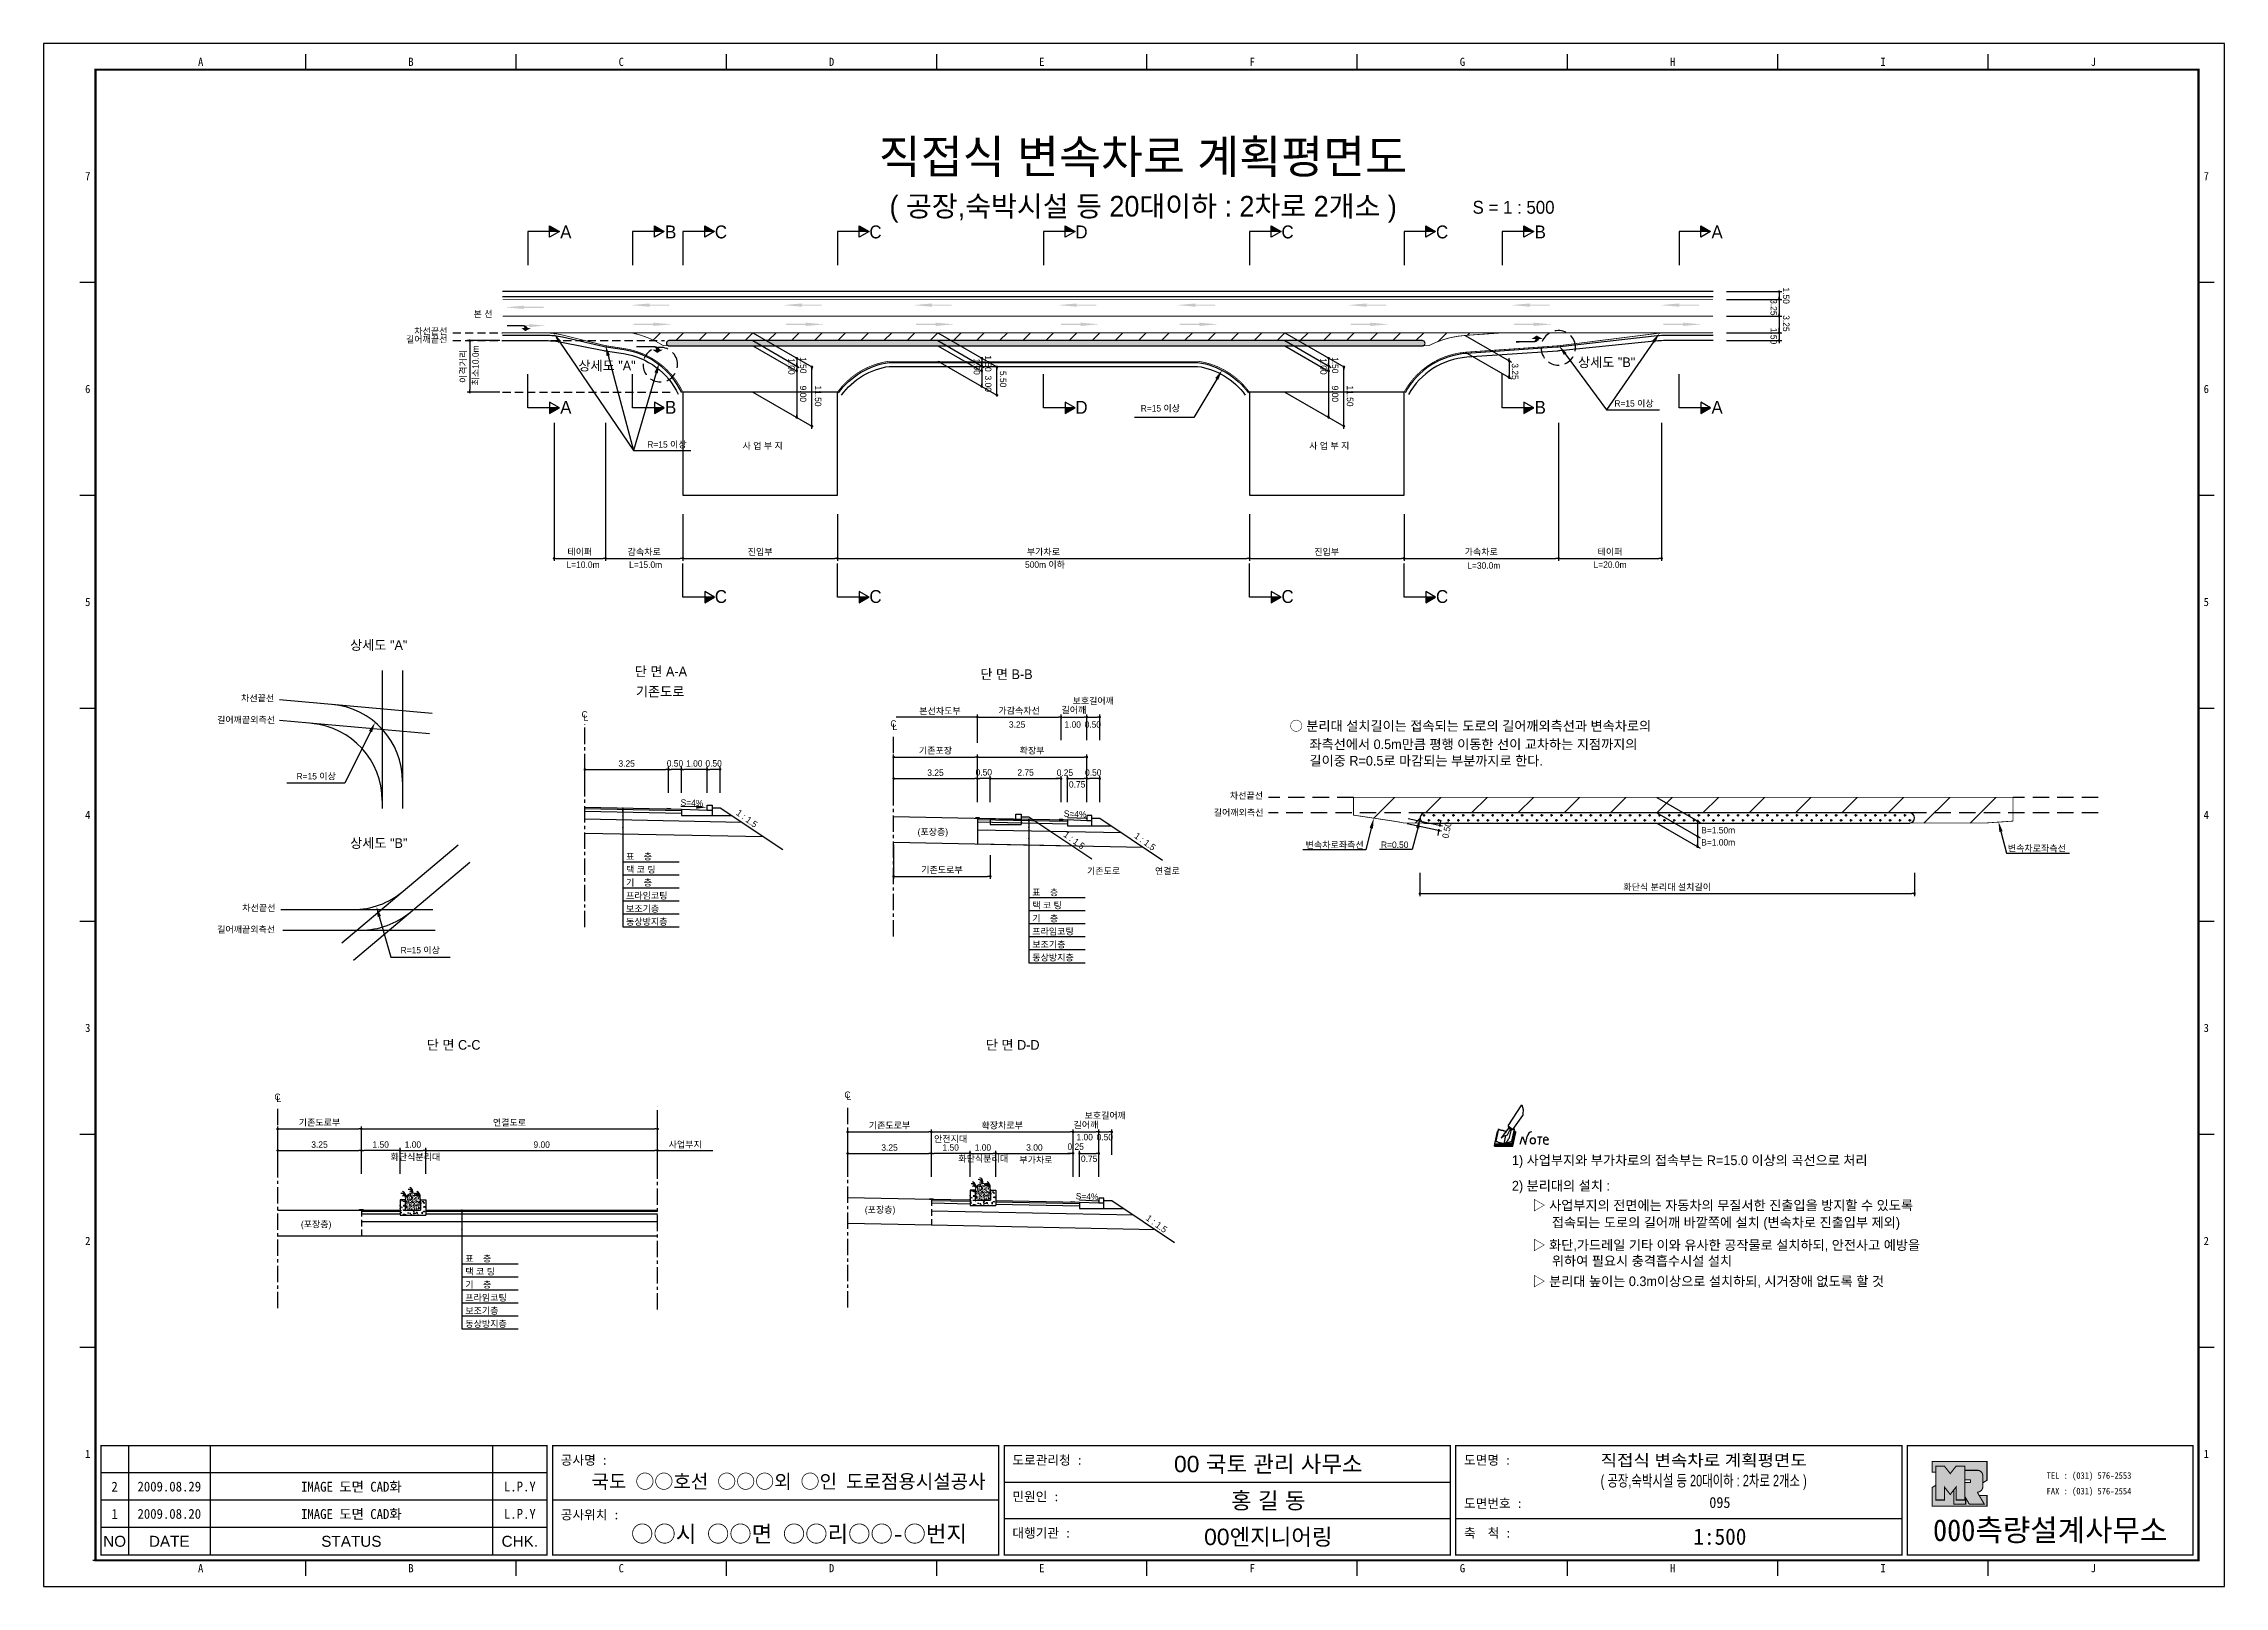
# Model space of a CAD drawing. Header units: millimetres. Extents: x 440 to 864, y 1 to 301.
import ezdxf
from ezdxf.enums import TextEntityAlignment as Align

# ---------------------------------------------------------------- set-up
doc = ezdxf.new("R2010")
doc.units = ezdxf.units.MM
doc.linetypes.add('CENTER', pattern=[50.8, 31.75, -6.35, 6.35, -6.35])
doc.linetypes.add('HIDDEN', pattern=[9.525, 6.35, -3.175])
for name, color, linetype in [('CC-GSTR-0004', 4, 'Continuous'), ('CM-LANE-0030', 30, 'Continuous'), ('CZ-DIMT-0002', 7, 'Continuous'), ('CZ-EXST-0002', 1, 'Continuous'), ('CZ-LIN1-0007', 7, 'Continuous'), ('CZ-LIN2-0003', 3, 'Continuous'), ('CZ-LINE-0001', 7, 'Continuous'), ('CZ-TEXT-BOX0', 7, 'Continuous'), ('TITLE', 7, 'Continuous')]:
    doc.layers.add(name, color=color, linetype=linetype)
doc.styles.add('견고딕', font='arial.ttf')
doc.styles.add('돋움', font='')
doc.styles.add('돋음체', font='')
doc.styles.get('돋움').set_extended_font_data('Dotum')
doc.styles.get('돋음체').set_extended_font_data('DotumChe')

msp = doc.modelspace()

# ---------------------------------------------------------------- texts
at = {"layer": 'CZ-DIMT-0002', "style": '돋움'}
for s, height, p in [('A', 2.5, (541.74, 264.2)), ('B', 2.5, (562.1, 264.2)), ('C', 2.5, (571.85, 264.2)), ('C', 2.5, (601.85, 264.2)), ('D', 2.5, (641.85, 264.2)), ('C', 2.5, (681.85, 264.2)), ('C', 2.5, (711.85, 264.2)), ('B', 2.5, (730.91, 264.2)), ('A', 2.5, (765.24, 264.2)), ('차선끝선', 1.25, (515.53, 244.95)), ('본 선', 1.25, (525.68, 248.3)), ('길어깨끝선', 1.25, (514.73, 243.35)), ('상세도 "A"', 1.875, (549.74, 238.25)), ('상세도 "B"', 1.875, (743.8, 238.91)), ('A', 2.5, (541.74, 230.17)), ('B', 2.5, (562.1, 230.17)), ('D', 2.5, (641.85, 230.17)), ('R=15 이상', 1.25, (657.16, 229.97)), ('B', 2.5, (730.91, 230.17)), ('R=15 이상', 1.25, (749.11, 230.92)), ('A', 2.5, (765.24, 230.17)), ('R=15 이상', 1.25, (561.37, 222.96)), ('사 업 부 지', 1.25, (579.95, 222.7)), ('사 업 부 지', 1.25, (689.95, 222.7)), ('L=10.0m', 1.25, (545.08, 199.63)), ('L=15.0m', 1.25, (557.23, 199.63)), ('500m 이하', 1.25, (634.76, 199.63)), ('L=30.0m', 1.25, (719.95, 199.45)), ('L=20.0m', 1.25, (744.46, 199.63)), ('C', 2.5, (571.85, 193.45)), ('C', 2.5, (601.85, 193.45)), ('C', 2.5, (681.85, 193.45)), ('C', 2.5, (711.85, 193.45)), ('차선끝선', 1.25, (481.91, 173.71)), ('길어깨끝외측선', 1.25, (479.67, 169.52)), ('C', 1.25, (545.39, 170.58)), ('L', 1.25, (545.65, 169.92)), ('C', 1.25, (605.34, 168.8)), ('L', 1.25, (605.6, 168.14)), ('R=15 이상', 1.25, (493.28, 158.57)), ('차선끝선', 1.25, (673.87, 154.82)), ('차선끝선', 1.25, (482.14, 133.03)), ('길어깨끝외측선', 1.25, (479.68, 128.85)), ('R=15 이상', 1.25, (513.48, 124.83)), ('C', 1.25, (596.42, 96.77)), ('C', 1.25, (485.76, 96.37)), ('L', 1.25, (486.02, 95.97)), ('L', 1.25, (596.68, 96.38))]:
    msp.add_text(s, height=height, dxfattribs=at).set_placement(p, align=Align.MIDDLE_CENTER)
for s, rotation, p in [('3.25', 270, (775.61, 251.15)), ('1.50', 270, (778.04, 253.42)), ('3.25', 270, (778.04, 248.04)), ('최소10.0m', 90, (524.83, 234.41)), ('1.50', 270, (775.61, 245.59))]:
    msp.add_text(s, height=1.25, rotation=rotation, dxfattribs=at).set_placement(p)
for s, p in [('○ 분리대 설치길이는 접속되는 도로의 길어깨외측선과 변속차로의', (682.26, 168.34)), ('좌측선에서 0.5m만큼 평행 이동한 선이 교차하는 지점까지의', (686.11, 164.78)), ('길이중 R=0.5로 마감되는 부분까지로 한다.', (686.11, 161.58)), ('1) 사업부지와 부가차로의 접속부는 R=15.0 이상의 곡선으로 처리', (725.41, 84.05)), ('2) 분리대의 설치 :', (725.41, 79.11)), ('▷ 사업부지의 전면에는 자동차의 무질서한 진출입을 방지할 수 있도록', (729.39, 75.31)), ('접속되는 도로의 길어깨 바깥쪽에 설치 (변속차로 진출입부 제외)', (733.17, 71.99)), ('▷ 화단,가드레일 기타 이와 유사한 공작물로 설치하되, 안전사고 예방을', (729.39, 67.59)), ('위하여 필요시 충격흡수시설 설치', (733.17, 64.52)), ('▷ 분리대 높이는 0.3m이상으로 설치하되, 시거장애 없도록 할 것', (729.39, 60.57))]:
    msp.add_text(s, height=1.875, dxfattribs=at).set_placement(p, align=Align.MIDDLE_LEFT)
for s, p in [('3.25', (627.76, 167.99)), ('1.00', (638.55, 167.99)), ('0.50', (642.46, 167.99)), ('(포장층)', (610.03, 147.16)), ('길어깨외측선', (667.52, 150.91)), ('B=1.50m', (762.15, 147.47)), ('변속차로좌측선', (685.36, 144.63)), ('R=0.50', (699.99, 144.66)), ('B=1.00m', (762.15, 145.12)), ('변속차로좌측선', (821.68, 143.97)), ('표    층', (553.43, 142.37)), ('택 코 팅', (553.43, 139.84)), ('기존도로', (642.92, 139.55)), ('연결로', (656.11, 139.55)), ('프라임코팅', (553.43, 134.78)), ('기    층', (553.43, 137.31)), ('표    층', (632.29, 135.43)), ('보조기층', (553.43, 132.25)), ('기    층', (632.29, 130.37)), ('택 코 팅', (632.29, 132.9)), ('동상방지층', (553.43, 129.72)), ('프라임코팅', (632.29, 127.84)), ('보조기층', (632.29, 125.31)), ('동상방지층', (632.29, 122.78)), ('안전지대', (613.22, 87.57)), ('1.00', (640.88, 87.92)), ('0.50', (644.79, 87.92)), ('화단식분리대', (507.7, 84.07)), ('사업부지', (561.7, 86.48)), ('화단식분리대', (617.95, 83.74)), ('부가차로', (629.78, 83.5)), ('(포장층)', (490.31, 71.01)), ('(포장층)', (599.79, 73.84)), ('표    층', (522.23, 64.36)), ('기    층', (522.23, 59.3)), ('택 코 팅', (522.23, 61.83)), ('프라임코팅', (522.23, 56.77)), ('보조기층', (522.23, 54.23)), ('동상방지층', (522.23, 51.7))]:
    msp.add_text(s, height=1.25, dxfattribs=at).set_placement(p)
for s, rotation, p in [('S=4%', 357.7094, (566.22, 153.4)), ('1 : 1.5', 323.8881, (576.89, 150.36)), ('S=4%', 357.7094, (640.61, 151.25)), ('1 : 1.5', 323.8881, (640.43, 146.15)), ('1 : 1.5', 323.8881, (654.18, 145.9)), ('S=4%', 357.7094, (642.94, 77.02)), ('1 : 1.5', 323.8881, (656.43, 71.73))]:
    msp.add_text(s, height=1.25, rotation=rotation, dxfattribs=at).set_placement(p, align=Align.MIDDLE_CENTER)
at = {"layer": 'CZ-DIMT-0002', "char_height": 1.25, "attachment_point": 5, "style": '돋움'}
for s, insert, rotation in [('1.00', (585.55, 238.1), 270), ('1.50', (587.81, 238.32), 270), ('1.00', (621.52, 238.06), 270), ('1.50', (623.73, 238.66), 270), ('5.50', (626.62, 235.64), 270), ('1.00', (688.82, 238.1), 270), ('1.50', (691.08, 238.32), 270), ('3.25', (726.01, 237.11), 270), ('9.00', (587.81, 232.78), 270), ('11.50', (590.7, 232.36), 270), ('3.00', (623.73, 234.74), 270), ('9.00', (691.08, 232.78), 270), ('11.50', (693.97, 232.36), 270), ('\\A1;0.50', (712.78, 148.11), 78.0015)]:
    msp.add_mtext(s, dxfattribs=dict(at, insert=insert, rotation=rotation))
at = {"layer": 'CZ-DIMT-0002', "insert": (614.38, 171.18), "char_height": 1.25, "attachment_point": 5, "style": '돋움'}
msp.add_mtext('본선차도부', dxfattribs=at)
at = {"layer": 'CZ-LINE-0001', "insert": (521.88, 238.11), "char_height": 1.25, "attachment_point": 5, "rotation": 90, "style": '돋움'}
msp.add_mtext('\\A1;이격거리', dxfattribs=at)
at = {"layer": 'CZ-LINE-0001', "char_height": 1.25, "attachment_point": 5, "style": '돋움'}
for s, insert in [('\\A1;테이퍼', (544.46, 202.06)), ('\\A1;감속차로', (556.96, 202.06)), ('\\A1;진입부', (579.46, 202.06)), ('\\A1;부가차로', (634.46, 202.06)), ('\\A1;진입부', (689.46, 202.06)), ('\\A1;가속차로', (719.46, 202.06)), ('\\A1;테이퍼', (744.46, 202.06)), ('\\A1;보호길어깨', (644.13, 173.15)), ('\\A1;가감속차선', (629.75, 171.24)), ('\\A1;길어깨', (640.38, 171.36)), ('\\A1;3.25', (553.55, 161.03)), ('\\A1;0.50', (562.93, 161.06)), ('\\A1;1.00', (566.68, 161.04)), ('\\A1;0.50', (570.43, 161.06)), ('\\A1;기존포장', (613.5, 163.49)), ('\\A1;확장부', (632.25, 163.49)), ('\\A1;3.25', (613.5, 159.26)), ('\\A1;0.50', (622.88, 159.33)), ('\\A1;2.75', (631, 159.3)), ('\\A1;0.25', (638.63, 159.26)), ('\\A1;0.75', (641, 156.99)), ('\\A1;0.50', (644.13, 159.28)), ('\\A1;기존도로부', (614.75, 140.35)), ('\\A1;화단식 분리대 설치길이', (755.55, 137)), ('\\A1;보호길어깨', (646.46, 92.67)), ('\\A1;기존도로부', (493.92, 91.32)), ('\\A1;연결도로', (530.8, 91.31)), ('\\A1;기존도로부', (604.58, 90.75)), ('\\A1;확장차로{\\fGulimChe|b0|i0|c129|p32;부}', (626.45, 90.75)), ('\\A1;길어깨', (642.71, 90.87)), ('\\A1;3.25', (493.92, 87.09)), ('\\A1;1.50', (505.8, 87.09)), ('\\A1;1.00', (512.05, 87.09)), ('\\A1;9.00', (537.05, 87.09)), ('\\A1;3.25', (604.58, 86.52)), ('\\A1;1.50', (616.45, 86.52)), ('\\A1;1.00', (622.71, 86.52)), ('\\A1;3.00', (632.71, 86.52)), ('\\A1;0.25', (640.72, 86.69)), ('\\A1;0.75', (643.33, 84.34))]:
    msp.add_mtext(s, dxfattribs=dict(at, insert=insert))
at = {"layer": 'CZ-TEXT-BOX0', "style": '돋움'}
for s, p in [('상세도 "A"', (505.42, 184.03)), ('단 면 A-A', (560.19, 178.9)), ('단 면 B-B', (627.28, 178.37)), ('기존도로', (560.04, 175)), ('상세도 "B"', (505.43, 145.6)), ('단 면 C-C', (519.96, 106.44)), ('단 면 D-D', (628.49, 106.44))]:
    msp.add_text(s, height=1.875, dxfattribs=at).set_placement(p, align=Align.MIDDLE_CENTER)
at = {"layer": 'TITLE', "color": 3, "linetype": 'Continuous', "style": '돋음체'}
for s, p in [('A', (470.85, 297.21)), ('B', (511.68, 297.21)), ('C', (552.5, 297.21)), ('D', (593.33, 297.21)), ('E', (634.15, 297.21)), ('F', (674.98, 297.21)), ('G', (715.8, 297.21)), ('H', (756.63, 297.21)), ('I', (797.45, 297.21)), ('J', (838.27, 297.21)), ('7', (448.93, 275.04)), ('7', (860.2, 275.04)), ('6', (448.93, 233.71)), ('6', (860.2, 233.71)), ('5', (448.93, 192.38)), ('5', (860.2, 192.38)), ('4', (448.93, 151.06)), ('4', (860.2, 151.06)), ('3', (448.93, 109.73)), ('3', (860.2, 109.73)), ('2', (448.93, 68.4)), ('2', (860.2, 68.4)), ('1', (448.93, 27.07)), ('1', (860.2, 27.07)), ('A', (470.85, 4.89)), ('B', (511.68, 4.89)), ('C', (552.5, 4.89)), ('D', (593.33, 4.89)), ('E', (634.15, 4.89)), ('F', (674.98, 4.89)), ('G', (715.8, 4.89)), ('H', (756.63, 4.89)), ('I', (797.45, 4.89)), ('J', (838.27, 4.89))]:
    msp.add_text(s, height=1.59, dxfattribs=at).set_placement(p, align=Align.MIDDLE)
at = {"layer": 'TITLE', "style": '돋움'}
for s, height, p in [('직접식 변속차로 계획평면도', 6.5, (653.78, 278.82)), ('( 공장,숙박시설 등 20대이하 : 2차로 2개소 )', 4, (653.82, 269.19))]:
    msp.add_text(s, height=height, dxfattribs=at).set_placement(p, align=Align.MIDDLE_CENTER)
msp.add_text('S = 1 : 500', height=2.5, dxfattribs=at).set_placement((717.77, 268.98), align=Align.MIDDLE_LEFT)
at = {"layer": 'TITLE', "style": '돋음체'}
for s, p in [('공사명 : ', (540.76, 24.97)), ('도로관리청 :', (628.44, 24.97)), ('도면명 :', (716.11, 24.97)), ('민원인 :', (628.44, 17.89)), ('도면번호 :', (716.11, 16.57)), ('공사위치 :', (540.76, 14.36)), ('대행기관 :', (628.44, 10.82)), ('축  척 :', (716.11, 10.82))]:
    msp.add_text(s, height=1.804, dxfattribs=at).set_placement(p)
at = {"layer": 'TITLE', "color": 7, "linetype": 'Continuous'}
for s, height, style, p in [('00 국토 관리 사무소', 3.1832, '견고딕', (678.11, 25.14)), ('국도 ○○호선 ○○○외 ○인 도로점용시설공사', 2.7, '돋음체', (584.98, 21.76)), ('홍 길 동', 3.183, '견고딕', (678.11, 18.07)), ('○○시 ○○면 ○○리○○-○번지', 3.1832, '돋음체', (587.01, 11.59)), ('00엔지니어링', 3.183, '견고딕', (678.11, 11))]:
    msp.add_text(s, height=height, dxfattribs=dict(at, style=style)).set_placement(p, align=Align.MIDDLE)
at = {"layer": 'TITLE', "style": '돋움'}
for s, width, p, p2 in [('직접식 변속차로 계획평면도', 1.010039, (742.64, 24.71), (782.64, 24.71)), ('( 공장,숙박시설 등 20대이하 : 2차로 2개소 )', 0.635475, (742.64, 20.76), (782.64, 20.76))]:
    msp.add_text(s, height=2.25, dxfattribs=dict(at, width=width)).set_placement(p, p2, align=Align.FIT)
at = {"layer": 'TITLE', "color": 1, "linetype": 'Continuous', "style": '돋음체'}
msp.add_text('2', height=1.91, dxfattribs=at).set_placement((454.15, 20.72), align=Align.MIDDLE)
at = {"layer": 'TITLE', "linetype": 'Continuous'}
for s, height, style, p in [('2009.08.29', 1.91, '돋음체', (464.76, 20.72)), ('L.P.Y', 1.91, '돋음체', (532.81, 20.72)), ('095', 2.122, '돋음체', (765.78, 17.63)), ('1', 1.91, '돋음체', (454.15, 15.42)), ('2009.08.20', 1.91, '돋음체', (464.76, 15.42)), ('L.P.Y', 1.91, '돋음체', (532.81, 15.42)), ('NO', 2.122, '견고딕', (454.15, 10.11)), ('DATE', 2.122, '견고딕', (464.76, 10.11)), ('STATUS', 2.122, '견고딕', (500.11, 10.11)), ('CHK.', 2.122, '견고딕', (532.81, 10.11)), ('1:500', 3.183, '돋음체', (765.78, 11))]:
    msp.add_text(s, height=height, dxfattribs=dict(at, style=style)).set_placement(p, align=Align.MIDDLE)
at = {"layer": 'TITLE', "style": '돋음체'}
for p in [(500.11, 20.72), (500.11, 15.42)]:
    msp.add_text('IMAGE 도면 CAD화', height=1.9099, dxfattribs=at).set_placement(p, align=Align.MIDDLE)
at = {"layer": 'TITLE', "color": 180, "style": '돋음체'}
for s, p in [('TEL : (031) 576-2553', (829.21, 22.24)), ('FAX : (031) 576-2554', (829.21, 19.21))]:
    msp.add_text(s, height=1.2733, dxfattribs=at).set_placement(p)
msp.add_text('000측량설계사무소', height=4.244, dxfattribs=at).set_placement((829.91, 10.15), align=Align.CENTER)

# ---------------------------------------------------------------- blocks, each defined once
blk = doc.blocks.new('note')
for p, q in [((0.85, 3.5), (3.53, 7.57)), ((1.8, 2.79), (3.74, 5.46)), ((3.53, 7.57), (3.8, 6.64)), ((3.8, 6.64), (3.69, 5.72)), ((3.69, 5.72), (3.74, 5.46)), ((-1.24, 2.36), (-1.77, 0)), ((-1.77, 0), (1.77, 0)), ((-1.77, 0), (-1.77, -0.3)), ((-1.53, 0.52), (-1.55, 0.54)), ((-1.01, 2.9), (-1.53, 0.52)), ((-1.48, 0.48), (-1.53, 0.52)), ((-1.43, 0.44), (-1.48, 0.48)), ((-1.38, 0.41), (-1.43, 0.44)), ((-1.33, 0.4), (-1.38, 0.41)), ((-1.27, 0.37), (-1.33, 0.4)), ((-1.22, 0.35), (-1.27, 0.37)), ((-1.13, 2.36), (-1.24, 2.36)), ((-1.17, 0.33), (-1.22, 0.35)), ((-1.12, 0.32), (-1.17, 0.33)), ((-1.02, 0.25), (-1.12, 0.32)), ((-0.97, 0.22), (-1.02, 0.25)), ((-1, 2.9), (-1.01, 2.9)), ((-0.98, 2.85), (-1, 2.9)), ((-0.95, 2.8), (-0.98, 2.85)), ((-0.93, 0.21), (-0.97, 0.22)), ((-0.9, 2.75), (-0.95, 2.8)), ((-0.88, 0.19), (-0.93, 0.21)), ((-0.85, 2.72), (-0.9, 2.75)), ((-0.8, 0.18), (-0.88, 0.19)), ((-0.79, 2.69), (-0.85, 2.72)), ((-0.75, 0.17), (-0.8, 0.18)), ((-0.74, 2.68), (-0.79, 2.69)), ((-0.7, 0.16), (-0.75, 0.17)), ((-0.69, 2.65), (-0.74, 2.68)), ((-0.64, 0.15), (-0.7, 0.16)), ((-0.64, 2.65), (-0.69, 2.65)), ((-0.59, 2.63), (-0.64, 2.65)), ((-0.58, 0.14), (-0.64, 0.15)), ((-0.54, 2.62), (-0.59, 2.63)), ((-0.53, 0.13), (-0.58, 0.14)), ((-0.48, 2.61), (-0.54, 2.62)), ((-0.48, 0.12), (-0.53, 0.13)), ((-0.43, 2.61), (-0.48, 2.61)), ((-0.43, 0.11), (-0.48, 0.12)), ((0.75, 2.77), (-0.46, 1.16)), ((0.37, 2.24), (-0.46, 1.16)), ((-0.46, 1.16), (-0.08, 1.47)), ((-0.38, 2.59), (-0.43, 2.61)), ((-0.38, 0.08), (-0.43, 0.11)), ((-0.33, 2.59), (-0.38, 2.59)), ((-0.29, 0.06), (-0.38, 0.08)), ((-0.27, 2.58), (-0.33, 2.59)), ((-0.23, 0.05), (-0.29, 0.06)), ((-0.22, 2.57), (-0.27, 2.58)), ((-0.16, 0.04), (-0.23, 0.05)), ((-0.17, 2.56), (-0.22, 2.57)), ((-0.12, 2.55), (-0.17, 2.56)), ((-0.11, 0.03), (-0.16, 0.04)), ((-0.07, 2.53), (-0.12, 2.55)), ((-0.04, 0.02), (-0.11, 0.03)), ((-0.08, 1.47), (0.72, 1.75)), ((-0.01, 2.51), (-0.07, 2.53)), ((-0.05, -0.3), (-0.05, 0)), ((0, 0), (-0.04, 0.02)), ((0.04, 2.5), (-0.01, 2.51)), ((0.37, 1.63), (0, 0)), ((0, 0), (1.6, 0.53)), ((0, 0), (1.65, 0.18)), ((0, 0.01), (0.06, 0.04)), ((0, -0.3), (0, 0)), ((0.09, 2.48), (0.04, 2.5)), ((0.05, -0.3), (0.05, 0)), ((0.06, 0.04), (0.11, 0.07)), ((0.14, 2.48), (0.09, 2.48)), ((0.11, 0.07), (0.16, 0.09)), ((0.2, 2.47), (0.14, 2.48)), ((0.16, 0.09), (0.21, 0.12)), ((0.26, 2.43), (0.18, 2.46)), ((0.21, 0.12), (0.27, 0.14)), ((0.34, 2.4), (0.26, 2.43)), ((0.27, 0.14), (0.36, 0.19)), ((0.45, 2.37), (0.34, 2.4)), ((0.36, 0.19), (0.41, 0.22)), ((0.41, 0.22), (0.46, 0.27)), ((0.46, 0.27), (0.51, 0.3)), ((0.51, 0.3), (0.56, 0.34)), ((0.56, 0.34), (0.6, 0.4)), ((0.6, 0.4), (0.64, 0.45)), ((0.64, 0.45), (0.67, 0.51)), ((0.67, 0.51), (0.74, 0.58)), ((0.72, 1.75), (1.16, 2.53)), ((0.74, 0.58), (0.79, 0.63)), ((1, 3.1), (0.75, 2.77)), ((0.79, 0.63), (0.83, 0.68)), ((0.83, 0.68), (0.86, 0.73)), ((0.85, 3.5), (1.8, 2.79)), ((1, 3.4), (0.85, 3.21)), ((0.85, 3.21), (1.52, 2.71)), ((0.86, 0.73), (0.89, 0.79)), ((0.89, 0.84), (0.92, 0.89)), ((0.89, 0.79), (0.89, 0.84)), ((0.92, 0.89), (0.96, 0.95)), ((0.96, 0.95), (1.01, 0.97)), ((1.47, 2.74), (1.01, 0.97)), ((1.16, 2.53), (1.37, 2.82)), ((2.13, 2.84), (1.44, 2.63)), ((1.52, 2.71), (1.66, 2.9)), ((1.6, 0.53), (2.13, 2.84)), ((1.65, 0.18), (2.19, 2.48)), ((1.77, 0), (2.3, 2.36)), ((1.77, -0.3), (2.3, 2.07)), ((1.77, -0.38), (2.3, 1.99)), ((1.77, -0.44), (2.3, 1.93)), ((1.77, 0), (1.77, -0.3)), ((2.19, 2.48), (2.04, 2.47)), ((2.3, 2.36), (2.16, 2.36)), ((2.3, 2.36), (2.3, 2.07)), ((3.21, -0.08), (3.68, 1.4)), ((3.68, 1.4), (4.26, -0.14)), ((4.26, -0.14), (4.56, 1.44)), ((6.55, 1.34), (7.46, 1.34)), ((7.01, 1.34), (6.87, -0.11)), ((7.71, 0.77), (7.71, 0.55)), ((7.71, 0.77), (8.67, 0.77)), ((-1.77, -0.3), (1.77, -0.3)), ((-1.77, -0.43), (-1.77, -0.3)), ((-1.77, -0.37), (1.77, -0.37)), ((-1.77, -0.43), (1.77, -0.43))]:
    blk.add_line(p, q)
for centre, major_axis, start_param, end_param in [((0.4, 2.31), (0.0702, 0.0702), 3.283946, 6.425539), ((5.68, 1.23), (-0.806, 0.806), -0.591174, 0.597824), ((5.66, 0.58), (-0.378, 0.378), 3.926991, 10.210176), ((8.3, 0.49), (0.422, 0.422), 2.265602, 4.634911), ((8.19, 0.77), (-0.342, 0.342), 3.926991, 7.068583)]:
    blk.add_ellipse(centre, major_axis=major_axis, ratio=1, start_param=start_param, end_param=end_param)
blk = doc.blocks.new('_Dot')
at = {"color": 0, "linetype": 'ByBlock', "lineweight": -2}
blk.add_line((-0.5, 0), (-1, 0), dxfattribs=at)
at = {"color": 0, "linetype": 'ByBlock', "const_width": 0.5}
blk.add_lwpolyline([(-0.25, 0, 1), (0.25, 0, 1)], format="xyb", close=True, dxfattribs=at)

# ---------------------------------------------------------------- hatches: boundary and pattern name
at = {"layer": 'CM-LANE-0030'}
h = msp.add_hatch(dxfattribs=at)
h.set_pattern_fill('ANSI31', color=256, style=0)
h.set_pattern_definition([(45, (-540.784, -420.7323), (-2.245064, 2.245064), [])])
h.paths.add_polyline_path([(708.04, 243.11, -0.768606), (708.29, 242.18, 0.001764), (708.18, 242.11), (709.22, 242.11, -0.102655), (716.36, 244.12), (723.51, 244.61), (554.53, 244.61, -0.092011), (560.71, 242.11), (561.61, 242.11, 0.002052), (561.48, 242.2, -0.737198), (561.76, 243.11)])
at = {"layer": 'CZ-EXST-0002'}
h = msp.add_hatch(dxfattribs=at)
h.set_pattern_fill('AR-CONC', color=256, scale=0.01, style=0)
h.set_pattern_definition([(50, (-598.5707, 3557.2424), (1.8218467, -0.15939086), [0.1905, -2.0955]), (355, (-598.5707, 3557.2424), (-0.3524283, 1.9105664), [0.1524, -1.6764]), (100.451, (-598.4188, 3557.229), (1.469425, 1.7511669), [0.1619, -1.7809]), (46.1842, (-598.5707, 3557.7504), (2.7107904, -0.4204233), [0.28575, -3.14325]), (96.6356, (-598.3448, 3557.7153), (2.3740423, 2.4742556), [0.24285, -2.67135]), (351.184, (-598.5707, 3557.7504), (2.374046, 2.4742512), [0.2286, -2.5146]), (21, (-598.3167, 3557.6234), (1.5161488, -1.0226552), [0.1905, -2.0955]), (326, (-598.3167, 3557.6234), (0.6180203, 1.8418797), [0.1524, -1.6764]), (71.4514, (-598.1903, 3557.5381), (2.1341649, 0.8192286), [0.1619, -1.7809]), (37.5, (-598.57066, 3557.2424), (0.03088603, 0.84555039), [0, -1.65608, 0, -1.7018, 0, -1.68275]), (7.5, (-598.5707, 3557.2424), (0.66819663, 1.00180575), [0, -0.97028, 0, -1.61798, 0, -0.64135]), (327.5, (-599.1371, 3557.2424), (1.35590595, -0.05728744), [0, -0.635, 0, -1.9812, 0, -2.6289]), (317.5, (-599.3911, 3557.2424), (1.4812918, 0.2542649), [0, -0.8255, 0, -1.31572, 0, -1.8669])])
h.paths.add_polyline_path([(514.55, 73.4), (514.55, 76.4), (513.55, 76.4), (513.55, 74.4), (510.55, 74.4), (510.55, 76.4), (509.55, 76.4), (509.55, 73.4)])
h = msp.add_hatch(dxfattribs=at)
h.set_pattern_fill('AR-SAND', color=256, scale=0.01, style=0)
h.set_pattern_definition([(37.5, (-598.57066, 3557.24237), (-0.016000313, 0.489413237), [0, -0.38608, 0, -0.4318, 0, -0.41275]), (7.5, (-598.57066, 3557.2424), (0.44952328, 0.7168251), [0, -0.20828, 0, -0.34798, 0, -0.13335]), (327.5, (-598.8831, 3557.24237), (0.79099237, 0.001437185), [0, -0.127, 0, -0.4572, 0, -0.5969]), (317.5, (-598.8831, 3557.2424), (0.76355645, 0.22292932), [0, -0.0635, 0, -0.29972, 0, -0.3429])])
edge = h.paths.add_edge_path()
edge.add_ellipse((512.05, 76.4), major_axis=(-1.5, 0), ratio=0.829212, start_angle=180, end_angle=360)
edge.add_line((510.55, 76.4), (510.55, 74.4))
edge.add_line((510.55, 74.4), (513.55, 74.4))
edge.add_line((513.55, 74.4), (513.55, 76.4))
h = msp.add_hatch(dxfattribs=at)
h.set_pattern_fill('AR-CONC', color=256, scale=0.01, style=0)
h.set_pattern_definition([(50, (-487.9127, 3559.1292), (1.8218467, -0.15939086), [0.1905, -2.0955]), (355, (-487.9127, 3559.1292), (-0.3524283, 1.9105664), [0.1524, -1.6764]), (100.451, (-487.7609, 3559.116), (1.469425, 1.7511669), [0.1619, -1.7809]), (46.1842, (-487.9127, 3559.6372), (2.7107904, -0.4204233), [0.28575, -3.14325]), (96.6356, (-487.6868, 3559.6022), (2.3740423, 2.4742556), [0.24285, -2.67135]), (351.184, (-487.9127, 3559.6372), (2.374046, 2.4742512), [0.2286, -2.5146]), (21, (-487.6587, 3559.5102), (1.5161488, -1.0226552), [0.1905, -2.0955]), (326, (-487.6587, 3559.5102), (0.6180203, 1.8418797), [0.1524, -1.6764]), (71.4514, (-487.5324, 3559.425), (2.1341649, 0.8192286), [0.1619, -1.7809]), (37.5, (-487.9127, 3559.1292), (0.03088603, 0.84555039), [0, -1.65608, 0, -1.7018, 0, -1.68275]), (7.5, (-487.9127, 3559.1292), (0.66819663, 1.00180575), [0, -0.97028, 0, -1.61798, 0, -0.64135]), (327.5, (-488.47915, 3559.1292), (1.35590595, -0.05728744), [0, -0.635, 0, -1.9812, 0, -2.6289]), (317.5, (-488.7331, 3559.1292), (1.4812918, 0.2542649), [0, -0.8255, 0, -1.31572, 0, -1.8669])])
h.paths.add_polyline_path([(625.21, 75.28), (625.21, 78.28), (624.21, 78.28), (624.21, 76.28), (621.21, 76.28), (621.21, 78.28), (620.21, 78.28), (620.21, 75.28)])
h = msp.add_hatch(dxfattribs=at)
h.set_pattern_fill('AR-SAND', color=256, scale=0.01, style=0)
h.set_pattern_definition([(37.5, (-487.91273, 3559.1292), (-0.016000313, 0.489413237), [0, -0.38608, 0, -0.4318, 0, -0.41275]), (7.5, (-487.9127, 3559.1292), (0.44952328, 0.7168251), [0, -0.20828, 0, -0.34798, 0, -0.13335]), (327.5, (-488.22515, 3559.1292), (0.79099237, 0.001437185), [0, -0.127, 0, -0.4572, 0, -0.5969]), (317.5, (-488.22515, 3559.1292), (0.76355645, 0.22292932), [0, -0.0635, 0, -0.29972, 0, -0.3429])])
edge = h.paths.add_edge_path()
edge.add_ellipse((622.71, 78.28), major_axis=(-1.5, 0), ratio=0.829212, start_angle=180, end_angle=360)
edge.add_line((621.21, 78.28), (621.21, 76.28))
edge.add_line((621.21, 76.28), (624.21, 76.28))
edge.add_line((624.21, 76.28), (624.21, 78.28))
at = {"layer": 'CZ-LIN1-0007'}
for points in [[(533.58, 249.89), (533.58, 249.68), (537.41, 249.68), (537.41, 249.47), (533.58, 249.47), (533.58, 249.25), (529.93, 249.57)], [(558.02, 250.32), (558.02, 250.11), (561.84, 250.11), (561.84, 249.89), (558.02, 249.89), (558.02, 249.68), (554.37, 250)], [(587.58, 250.32), (587.58, 250.11), (591.41, 250.11), (591.41, 249.89), (587.58, 249.89), (587.58, 249.68), (583.93, 250)], [(612.82, 250.32), (612.82, 250.11), (616.64, 250.11), (616.64, 249.89), (612.82, 249.89), (612.82, 249.68), (609.17, 250)], [(640.94, 250.32), (640.94, 250.11), (644.76, 250.11), (644.76, 249.89), (640.94, 249.89), (640.94, 249.68), (637.29, 250)], [(664.01, 250.32), (664.01, 250.11), (667.84, 250.11), (667.84, 249.89), (664.01, 249.89), (664.01, 249.68), (660.36, 250)], [(697.18, 250.32), (697.18, 250.11), (701, 250.11), (701, 249.89), (697.18, 249.89), (697.18, 249.68), (693.53, 250)], [(728.9, 250.32), (728.9, 250.11), (732.73, 250.11), (732.73, 249.89), (728.9, 249.89), (728.9, 249.68), (725.25, 250)], [(757.88, 250.32), (757.88, 250.11), (761.7, 250.11), (761.7, 249.89), (757.88, 249.89), (757.88, 249.68), (754.22, 250)], [(533.46, 246.13, -0.267976), (534.37, 245.53), (534.92, 245.53), (533.89, 244.95), (533.06, 245.52), (533.67, 245.53, 0.504994), (533.4, 245.89), (530.35, 245.91), (530.35, 246.15)], [(534.59, 246.31), (534.59, 246.11), (531.17, 246.11), (531.17, 245.92), (534.59, 245.92), (534.59, 245.73), (537.86, 246.02)], [(558.75, 246.59), (558.75, 246.37), (554.93, 246.37), (554.93, 246.16), (558.75, 246.16), (558.75, 245.95), (562.4, 246.27)], [(588.32, 246.59), (588.32, 246.37), (584.49, 246.37), (584.49, 246.16), (588.32, 246.16), (588.32, 245.95), (591.97, 246.27)], [(613.55, 246.59), (613.55, 246.37), (609.73, 246.37), (609.73, 246.16), (613.55, 246.16), (613.55, 245.95), (617.2, 246.27)], [(641.67, 246.59), (641.67, 246.37), (637.85, 246.37), (637.85, 246.16), (641.67, 246.16), (641.67, 245.95), (645.32, 246.27)], [(664.74, 246.59), (664.74, 246.37), (660.92, 246.37), (660.92, 246.16), (664.74, 246.16), (664.74, 245.95), (668.4, 246.27)], [(697.91, 246.59), (697.91, 246.37), (694.09, 246.37), (694.09, 246.16), (697.91, 246.16), (697.91, 245.95), (701.56, 246.27)], [(729.64, 246.59), (729.64, 246.37), (725.81, 246.37), (725.81, 246.16), (729.64, 246.16), (729.64, 245.95), (733.29, 246.27)], [(758.61, 246.59), (758.61, 246.37), (754.78, 246.37), (754.78, 246.16), (758.61, 246.16), (758.61, 245.95), (762.26, 246.27)], [(558.98, 242.06, -0.267976), (560.01, 241.37), (560.64, 241.37), (559.47, 240.72), (558.52, 241.36), (559.22, 241.37, 0.504994), (558.91, 241.79), (555.44, 241.81), (555.45, 242.08)], [(729.71, 242.76, 0.267976), (730.74, 243.45), (731.37, 243.45), (730.2, 244.1), (729.25, 243.45), (729.95, 243.45, -0.504994), (729.64, 243.03), (726.17, 243.01), (726.17, 242.74)], [(562.05, 152.22), (562.05, 152.34), (561.3, 152.36), (561.3, 152.23)], [(622, 150.44), (622, 150.56), (621.25, 150.58), (621.25, 150.45)], [(638.25, 150.11), (638.25, 150.24), (637.5, 150.25), (637.5, 150.13)], [(613.08, 76.44), (613.08, 76.56), (612.33, 76.58), (612.33, 76.45)], [(502.42, 74.4), (502.42, 74.52), (501.67, 74.52), (501.67, 74.4)], [(640.58, 75.89), (640.58, 76.01), (639.83, 76.03), (639.83, 75.9)]]:
    msp.add_hatch(color=256, dxfattribs=at).paths.add_polyline_path(points)
at = {"layer": 'CZ-LIN2-0003'}
h = msp.add_hatch(dxfattribs=at)
h.set_pattern_fill('CROSS', color=256, scale=0.075, style=0)
h.set_pattern_definition([(0, (-540.78406, -420.7323), (0.47625, 0.47625), [0.238125, -0.714375]), (90, (-540.665, -420.85137), (-0.47625, 0.47625), [0.238125, -0.714375])])
h.paths.add_polyline_path([(708.18, 242.11, -0.001764), (708.29, 242.18, 0.768606), (708.04, 243.11), (561.76, 243.11, 0.737198), (561.48, 242.2, -0.002052), (561.61, 242.11)])
h = msp.add_hatch(dxfattribs=at)
h.set_pattern_fill('CROSS', color=256, scale=0.15, style=0)
h.set_pattern_definition([(0, (375.6913, -307.1653), (0.9525, 0.9525), [0.47625, -1.42875]), (90, (375.9294, -307.40345), (-0.9525, 0.9525), [0.47625, -1.42875])])
h.paths.add_polyline_path([(708.6, 151.48, 0.857281), (708.3, 149.53, -0.001024), (708.44, 149.48), (802.56, 149.48, 1), (802.56, 151.48)])
at = {"layer": 'CZ-LINE-0001'}
for points in [[(538.58, 265.38), (538.58, 264.28), (540.48, 264.28)], [(558.94, 265.38), (558.94, 264.28), (560.84, 264.28)], [(568.7, 265.38), (568.7, 264.28), (570.6, 264.28)], [(598.7, 265.38), (598.7, 264.28), (600.6, 264.28)], [(638.7, 265.38), (638.7, 264.28), (640.6, 264.28)], [(678.7, 265.38), (678.7, 264.28), (680.6, 264.28)], [(708.7, 265.38), (708.7, 264.28), (710.6, 264.28)], [(727.75, 265.38), (727.75, 264.28), (729.66, 264.28)], [(762.09, 265.38), (762.09, 264.28), (763.99, 264.28)], [(540.48, 230.04), (538.58, 230.04), (538.58, 228.94)], [(560.84, 230.04), (558.94, 230.04), (558.94, 228.94)], [(640.6, 230.04), (638.7, 230.04), (638.7, 228.94)], [(729.66, 230.04), (727.75, 230.04), (727.75, 228.94)], [(763.99, 230.04), (762.09, 230.04), (762.09, 228.94)], [(570.6, 193.31), (568.7, 193.31), (568.7, 192.22)], [(600.6, 193.31), (598.7, 193.31), (598.7, 192.22)], [(680.6, 193.31), (678.7, 193.31), (678.7, 192.22)], [(710.6, 193.31), (708.7, 193.31), (708.7, 192.22)]]:
    msp.add_hatch(color=256, dxfattribs=at).paths.add_polyline_path(points)
at = {"layer": 'TITLE', "ltscale": 150}
h = msp.add_hatch(color=8, dxfattribs=at)
edge = h.paths.add_edge_path()
edge.add_line((817.64, 25.6), (806.97, 25.6))
edge.add_line((806.97, 25.6), (806.97, 23.52))
edge.add_line((806.97, 23.52), (807.68, 23.52))
edge.add_line((807.68, 23.52), (807.68, 24.69))
edge.add_line((807.68, 24.69), (809.37, 24.69))
edge.add_line((809.37, 24.69), (810.5, 23.24))
edge.add_line((810.5, 23.24), (811.63, 24.69))
edge.add_line((811.63, 24.69), (813.32, 24.69))
edge.add_line((813.32, 24.69), (813.32, 23.89))
edge.add_line((813.32, 23.89), (815.76, 23.89))
edge.add_arc((815.76, 22.82), 1.07, 0, 90, ccw=False)
edge.add_line((816.83, 22.82), (816.83, 21.46))
edge.add_line((816.83, 21.46), (817.64, 21.96))
edge.add_line((817.64, 21.96), (817.64, 25.6))
h.paths.add_polyline_path([(811.18, 20.07), (810.5, 19.19), (809.37, 20.64), (809.37, 18.13), (807.68, 18.13), (807.68, 20.98), (806.97, 20.54), (806.97, 16.91), (817.64, 16.91), (817.64, 18.99), (816.14, 18.99), (817.1, 17.33), (814.19, 17.33), (813.49, 18.54), (813.49, 17.33), (811.18, 17.33)])
msp.add_hatch(color=5, dxfattribs=at).paths.add_polyline_path([(813.32, 24.69), (811.63, 24.69), (810.5, 23.24), (809.37, 24.69), (807.68, 24.69), (807.68, 18.13), (809.37, 18.13), (809.37, 20.64), (810.5, 19.19), (811.63, 20.64), (811.63, 18.13), (813.32, 18.13)])
h = msp.add_hatch(color=161, dxfattribs=at)
edge = h.paths.add_edge_path()
edge.add_arc((815.76, 22.82), 1.07, 360, 450)
edge.add_line((815.76, 23.89), (813.32, 23.89))
edge.add_line((813.32, 23.89), (813.32, 22.04))
edge.add_line((813.32, 22.04), (814.31, 22.04))
edge.add_arc((814.31, 21.93), 0.113, 0, 90, ccw=False)
edge.add_line((814.43, 21.93), (814.43, 21.62))
edge.add_arc((814.31, 21.62), 0.113, 270, 360, ccw=False)
edge.add_line((814.31, 21.5), (813.32, 21.5))
edge.add_line((813.32, 21.5), (813.32, 18.13))
edge.add_line((813.32, 18.13), (811.63, 18.13))
edge.add_line((811.63, 18.13), (811.63, 20.64))
edge.add_line((811.63, 20.64), (811.18, 20.07))
edge.add_line((811.18, 20.07), (811.18, 17.33))
edge.add_line((811.18, 17.33), (813.49, 17.33))
edge.add_line((813.49, 17.33), (813.49, 18.54))
edge.add_line((813.49, 18.54), (814.19, 17.33))
edge.add_line((814.19, 17.33), (817.1, 17.33))
edge.add_line((817.1, 17.33), (815.76, 19.65))
edge.add_arc((815.76, 20.72), 1.07, 270, 360)
edge.add_line((816.83, 20.72), (816.83, 22.82))

# ---------------------------------------------------------------- linework, layer by layer
at = {"color": 0, "linetype": 'ByBlock', "lineweight": -2}
for p, q in [((777.28, 252.36), (777.28, 252.11)), ((777.28, 251.36), (777.28, 251.61)), ((777.28, 250.86), (777.28, 250.61)), ((777.28, 248.11), (777.28, 248.36)), ((777.28, 247.61), (777.28, 247.36)), ((777.28, 244.86), (777.28, 245.11)), ((777.28, 244.86), (777.28, 245.11)), ((777.28, 242.86), (777.28, 242.61)), ((777.28, 242.86), (777.28, 242.61)), ((586.56, 239.46), (586.56, 239.21)), ((586.56, 238.46), (586.56, 238.71)), ((586.56, 237.96), (586.56, 237.71)), ((586.56, 237.46), (586.56, 237.71)), ((589.52, 237.75), (589.52, 237.5)), ((622.48, 239.46), (622.48, 239.21)), ((622.48, 238.46), (622.48, 238.71)), ((622.48, 237.96), (622.48, 237.71)), ((622.48, 237.46), (622.48, 237.71)), ((625.44, 237.75), (625.44, 237.5)), ((689.83, 239.46), (689.83, 239.21)), ((689.83, 238.46), (689.83, 238.71)), ((689.83, 237.96), (689.83, 237.71)), ((689.83, 237.46), (689.83, 237.71)), ((692.79, 237.75), (692.79, 237.5)), ((724.85, 239.46), (724.85, 239.71)), ((724.85, 238.96), (724.85, 238.71)), ((622.48, 234.46), (622.48, 234.71)), ((625.44, 232.75), (625.44, 233)), ((724.85, 236.21), (724.85, 236.46)), ((586.56, 228.46), (586.56, 228.71)), ((689.83, 228.46), (689.83, 228.71)), ((589.52, 226.75), (589.52, 227)), ((692.79, 226.75), (692.79, 227)), ((621.38, 170.04), (621.13, 170.04)), ((711.48, 149.29), (711.53, 149.53)), ((761.45, 149.65), (761.45, 149.4)), ((711.17, 147.82), (711.12, 147.58)), ((761.45, 146.65), (761.45, 146.4)), ((761.45, 145.15), (761.45, 145.4)), ((559.8, 85.95), (560.05, 85.95))]:
    msp.add_line(p, q, dxfattribs=at)
at = {"color": 0, "linetype": 'ByBlock', "const_width": 0.25}
for points in [[(777.28, 252.49, 1), (777.28, 252.74, 1)], [(777.28, 250.99, 1), (777.28, 251.24, 1)], [(777.28, 251.24, 1), (777.28, 250.99, 1)], [(777.28, 247.74, 1), (777.28, 247.99, 1)], [(777.28, 247.99, 1), (777.28, 247.74, 1)], [(777.28, 244.74, 1), (777.28, 244.49, 1)], [(777.28, 244.74, 1), (777.28, 244.49, 1)], [(777.28, 242.99, 1), (777.28, 243.24, 1)], [(777.28, 242.99, 1), (777.28, 243.24, 1)], [(586.56, 239.58, 1), (586.56, 239.83, 1)], [(586.56, 238.08, 1), (586.56, 238.33, 1)], [(586.56, 238.33, 1), (586.56, 238.08, 1)], [(586.56, 237.33, 1), (586.56, 237.08, 1)], [(589.52, 237.87, 1), (589.52, 238.12, 1)], [(622.48, 239.58, 1), (622.48, 239.83, 1)], [(622.48, 238.08, 1), (622.48, 238.33, 1)], [(622.48, 238.33, 1), (622.48, 238.08, 1)], [(622.48, 237.33, 1), (622.48, 237.08, 1)], [(625.44, 237.87, 1), (625.44, 238.12, 1)], [(689.83, 239.58, 1), (689.83, 239.83, 1)], [(689.83, 238.33, 1), (689.83, 238.08, 1)], [(689.83, 238.08, 1), (689.83, 238.33, 1)], [(689.83, 237.33, 1), (689.83, 237.08, 1)], [(692.79, 237.87, 1), (692.79, 238.12, 1)], [(724.85, 239.34, 1), (724.85, 239.09, 1)], [(724.85, 239.09, 1), (724.85, 239.34, 1)], [(622.48, 234.33, 1), (622.48, 234.08, 1)], [(724.85, 236.09, 1), (724.85, 235.84, 1)], [(625.44, 232.62, 1), (625.44, 232.37, 1)], [(586.56, 228.33, 1), (586.56, 228.08, 1)], [(589.52, 226.62, 1), (589.52, 226.37, 1)], [(689.83, 228.33, 1), (689.83, 228.08, 1)], [(692.79, 226.62, 1), (692.79, 226.37, 1)], [(621.5, 170.04, 1), (621.75, 170.04, 1)], [(711.19, 147.94, 1), (711.25, 148.19, 1)], [(711.45, 149.16, 1), (711.4, 148.92, 1)], [(761.45, 149.77, 1), (761.45, 150.02, 1)], [(761.45, 146.77, 1), (761.45, 147.02, 1)], [(761.45, 145.02, 1), (761.45, 144.77, 1)], [(559.67, 85.95, 1), (559.42, 85.95, 1)]]:
    msp.add_lwpolyline(points, format="xyb", close=True, dxfattribs=at)
at = {"layer": 'CC-GSTR-0004'}
for p, q in [((569.18, 151.97), (569.18, 152.97)), ((569.18, 152.97), (570.18, 152.97)), ((570.18, 152.97), (570.18, 150.97)), ((564.18, 152.17), (564.18, 150.97)), ((564.18, 152.17), (569.18, 151.97)), ((564.18, 150.97), (570.18, 150.97)), ((569.18, 151.97), (570.18, 151.97))]:
    msp.add_line(p, q, dxfattribs=at)
for points in [[(764.46, 252.61), (529.46, 252.61)], [(764.46, 251.61), (529.46, 251.61)], [(643.88, 149.95), (642.88, 149.95), (639.13, 150.1), (639.13, 148.95), (643.88, 148.95), (643.88, 150.95), (642.88, 150.95), (642.88, 149.95)], [(646.21, 75.72), (645.21, 75.72), (641.46, 75.87), (641.46, 74.72), (646.21, 74.72), (646.21, 76.72), (645.21, 76.72), (645.21, 75.72)]]:
    msp.add_lwpolyline(points, dxfattribs=at)
for points in [[(564.23, 233.01, 0.250676), (553.07, 241.32), (550, 241.78), (550, 241.78, -0.018175), (548.93, 241.98), (548.93, 241.98), (541.09, 243.75), (541.09, 243.75, 0.055452), (537.79, 244.11), (529.46, 244.11)], [(529.46, 243.11), (537.96, 243.11, -0.049659), (540.92, 242.82), (549.09, 241.17, 0.012396), (549.83, 241.05), (552.96, 240.58, -0.250676), (563.55, 232.69)], [(764.46, 244.11), (755.3, 244.11, 0.028022), (753.62, 244.02), (753.62, 244.02), (734.78, 241.9), (734.78, 241.9, -0.010735), (734.14, 241.84), (734.14, 241.84), (716.6, 240.63, 0.255576), (704.68, 232.99)], [(764.46, 243.11), (755.21, 243.11, 0.024952), (753.71, 243.04), (734.69, 241.13, -0.007667), (734.23, 241.09), (716.65, 239.88, 0.255576), (705.34, 232.63)], [(594.66, 232.96, -0.202063), (604.48, 238.86), (664.44, 238.86, -0.202063), (674.26, 232.96, -0.202063)], [(595.27, 232.52, -0.201084), (604.53, 238.11), (664.38, 238.11, -0.201084), (673.65, 232.52, -0.201084)]]:
    msp.add_lwpolyline(points, format="xyb", dxfattribs=at)
at = {"layer": 'CM-LANE-0030'}
for p, q in [((698.59, 150.44), (702.63, 154.48)), ((708.61, 151.48), (711.61, 154.48)), ((717.59, 151.48), (720.59, 154.48)), ((726.57, 151.48), (729.57, 154.48)), ((735.55, 151.48), (738.55, 154.48)), ((744.53, 151.48), (747.53, 154.48)), ((753.51, 151.48), (756.51, 154.48)), ((762.49, 151.48), (765.49, 154.48)), ((771.47, 151.48), (774.47, 154.48)), ((780.46, 151.48), (783.46, 154.48)), ((789.44, 151.48), (792.44, 154.48)), ((798.42, 151.48), (801.42, 154.48)), ((805.4, 149.48), (810.4, 154.48)), ((814.38, 149.48), (819.38, 154.48)), ((706.61, 149.48), (707.6, 150.46))]:
    msp.add_line(p, q, dxfattribs=at)
at = {"layer": 'CM-LANE-0030', "const_width": 0.15}
msp.add_lwpolyline([(764.46, 247.86), (529.46, 247.86)], dxfattribs=at)
for points in [[(554.53, 244.61), (723.51, 244.61), (716.36, 244.12, 0.102655), (709.22, 242.11), (560.71, 242.11, 0.092011)], [(822.7, 154.48), (822.7, 149.87), (817.08, 149.48), (704.56, 149.48, 0.015132), (702.39, 149.87), (694.66, 151.03), (694.66, 154.48)]]:
    msp.add_lwpolyline(points, format="xyb", close=True, dxfattribs=at)
at = {"layer": 'CZ-EXST-0002'}
for p, q in [((506.08, 179.12), (506.08, 152.34)), ((510.06, 179.12), (510.06, 152.34)), ((515.77, 170.75), (486.18, 173.38)), ((515.28, 166.78), (486.18, 169.36)), ((605.38, 150.77), (624.13, 150.4)), ((624.13, 150.4), (629.13, 150.2)), ((624.13, 150.4), (624.13, 149.2)), ((624.13, 149.2), (630.13, 149.2)), ((629.13, 151.2), (630.13, 151.2)), ((629.13, 150.2), (629.13, 151.2)), ((629.13, 150.2), (630.13, 150.2)), ((630.13, 151.2), (630.13, 149.2)), ((630.13, 150.7), (631.63, 150.7)), ((631.63, 150.7), (643.83, 142.56)), ((498.28, 126.27), (520.83, 145.26)), ((605.38, 145.77), (640.05, 145.08)), ((500.49, 122.9), (523.09, 141.93)), ((486.41, 132.7), (515.89, 132.7)), ((486.82, 128.7), (516.37, 128.7)), ((612.7, 76.45), (596.46, 76.77)), ((485.8, 74.4), (502.05, 74.4)), ((485.8, 69.4), (502.05, 69.4)), ((612.7, 71.45), (596.46, 71.77))]:
    msp.add_line(p, q, dxfattribs=at)
at = {"layer": 'CZ-LIN1-0007'}
for p, q in [((561.3, 152.36), (562.05, 152.34)), ((561.3, 152.23), (562.05, 152.22)), ((562.05, 152.34), (562.05, 152.22)), ((621.25, 150.58), (622, 150.56)), ((621.25, 150.45), (622, 150.44)), ((622, 150.56), (622, 150.44)), ((637.5, 150.25), (638.25, 150.24)), ((637.5, 150.13), (638.25, 150.11)), ((638.25, 150.24), (638.25, 150.11)), ((612.33, 76.45), (612.33, 76.58)), ((612.33, 76.58), (613.08, 76.56)), ((613.08, 76.44), (612.33, 76.45)), ((613.08, 76.56), (613.08, 76.44)), ((501.67, 74.4), (501.67, 74.52)), ((501.67, 74.52), (502.42, 74.52)), ((502.42, 74.4), (501.67, 74.4)), ((502.42, 74.52), (502.42, 74.4)), ((639.83, 76.03), (640.58, 76.01)), ((639.83, 75.9), (639.83, 76.03)), ((640.58, 75.89), (639.83, 75.9)), ((640.58, 76.01), (640.58, 75.89))]:
    msp.add_line(p, q, dxfattribs=at)
at = {"layer": 'CZ-LIN1-0007', "const_width": 0.15}
msp.add_lwpolyline([(764.46, 251.11), (529.46, 251.11)], dxfattribs=at)
for points in [[(564.46, 233.11, 0.250676), (553.11, 241.56), (550.17, 242.01), (550.17, 242.01, -0.024027), (548.76, 242.29), (548.76, 242.29), (541.25, 244.16), (541.25, 244.16, 0.061321), (537.61, 244.61), (529.46, 244.61)], [(764.46, 244.61), (755.39, 244.61, 0.031099), (753.53, 244.5), (753.53, 244.5), (734.87, 242.16), (734.87, 242.16, -0.01381), (734.04, 242.08), (716.58, 240.87), (716.58, 240.87, 0.255576), (704.46, 233.11)], [(594.46, 233.11, -0.202373), (604.46, 239.11), (664.46, 239.11, -0.202373), (674.46, 233.11)]]:
    msp.add_lwpolyline(points, format="xyb", dxfattribs=at)
at = {"layer": 'CZ-LIN1-0007', "linetype": 'HIDDEN', "const_width": 0.15}
for points in [[(537.61, 244.61), (554.53, 244.61)], [(723.51, 244.61), (755.39, 244.61)]]:
    msp.add_lwpolyline(points, dxfattribs=at)
at = {"layer": 'CZ-LIN2-0003'}
for p, q in [((545.43, 152.55), (564.18, 152.17)), ((570.18, 152.47), (571.68, 152.47)), ((571.68, 152.47), (583.88, 144.34)), ((545.43, 152.3), (564.18, 151.92)), ((545.43, 151.8), (564.18, 151.42)), ((545.43, 150.3), (575.85, 149.69)), ((570.18, 150.97), (573.93, 150.97)), ((621.63, 150.45), (621.63, 145.45)), ((621.63, 150.45), (639.13, 150.1)), ((621.63, 150.2), (639.13, 149.85)), ((621.63, 149.7), (639.13, 149.35)), ((621.63, 148.2), (649.59, 147.64)), ((643.88, 150.45), (645.38, 150.45)), ((643.88, 148.95), (647.63, 148.95)), ((645.38, 150.45), (657.58, 142.31)), ((545.43, 147.55), (580.1, 146.85)), ((621.63, 145.45), (653.84, 144.8)), ((510.55, 76.4), (509.55, 76.4)), ((509.55, 76.4), (509.55, 73.4)), ((510.55, 76.4), (510.55, 74.4)), ((513.55, 76.4), (513.55, 74.4)), ((513.55, 76.4), (514.55, 76.4)), ((514.55, 76.4), (514.55, 73.4)), ((620.21, 76.3), (612.7, 76.45)), ((621.21, 78.28), (620.21, 78.28)), ((620.21, 78.28), (620.21, 75.28)), ((621.21, 78.28), (621.21, 76.28)), ((621.21, 76.28), (624.21, 76.28)), ((624.21, 78.28), (625.21, 78.28)), ((624.21, 78.28), (624.21, 76.28)), ((625.21, 78.28), (625.21, 75.28)), ((646.21, 76.22), (647.71, 76.22)), ((647.71, 76.22), (659.91, 68.09)), ((502.05, 74.4), (509.55, 74.4)), ((502.05, 74.15), (509.55, 74.15)), ((502.05, 73.65), (509.55, 73.65)), ((502.05, 72.15), (559.55, 72.15)), ((509.55, 73.4), (514.55, 73.4)), ((510.55, 74.4), (513.55, 74.4)), ((514.55, 74.4), (559.55, 74.4)), ((514.55, 74.15), (559.55, 74.15)), ((514.55, 73.65), (559.55, 73.65)), ((620.21, 76.05), (612.7, 76.2)), ((620.21, 75.55), (612.7, 75.7)), ((651.92, 73.41), (612.7, 74.2)), ((620.21, 75.28), (625.21, 75.28)), ((641.46, 75.87), (625.21, 76.2)), ((641.46, 75.62), (625.21, 75.95)), ((641.46, 75.12), (625.21, 75.45)), ((646.21, 74.72), (649.96, 74.72)), ((502.05, 69.4), (559.55, 69.4)), ((656.17, 70.58), (612.7, 71.45))]:
    msp.add_line(p, q, dxfattribs=at)
for points in [[(561.48, 242.2, -0.002052), (561.61, 242.11), (708.18, 242.11, -0.001764), (708.29, 242.18, 0.768606), (708.04, 243.11), (561.76, 243.11, 0.737198)], [(802.56, 151.48), (708.6, 151.48, 0.857281), (708.3, 149.53, -0.001024), (708.44, 149.48), (802.6, 149.48), (802.63, 149.48, 0.966023)]]:
    msp.add_lwpolyline(points, format="xyb", close=True, dxfattribs=at)
for points in [[(594.46, 233.11), (564.46, 233.11), (564.46, 213.11), (594.46, 213.11)], [(704.46, 233.11), (674.46, 233.11), (674.46, 213.11), (704.46, 213.11)]]:
    msp.add_lwpolyline(points, close=True, dxfattribs=at)
for centre, radius, start, end in [((495.06, 157.53), 15, 0, 84.9204), ((491.08, 153.87), 15, 0, 84.9204), ((500.44, 147.7), 15, 270, 310.097), ((501.9, 143.7), 15, 270, 310.097), ((621.73, 79.75), 1, 347.1802, 67.3267), ((509.78, 76.74), 0.88, 7.8639, 92.7752), ((510.24, 76.71), 0.44, 19.771, 124.0366), ((509.67, 77.08), 1, 347.1802, 67.3267), ((511.18, 77.52), 0.88, 7.8639, 92.7752), ((511.63, 77.49), 0.44, 19.771, 124.0366), ((511.07, 77.86), 1, 347.1802, 67.3267), ((512.57, 76.74), 0.88, 7.8639, 92.7752), ((513.03, 76.71), 0.44, 19.771, 124.0366), ((512.46, 77.08), 1, 347.1802, 67.3267), ((620.44, 78.62), 0.88, 7.8639, 92.7752), ((620.9, 78.59), 0.44, 19.771, 124.0366), ((620.33, 78.97), 1, 347.1802, 67.3267), ((621.83, 79.41), 0.88, 7.8639, 92.7752), ((622.29, 79.38), 0.44, 19.771, 124.0366), ((623.23, 78.62), 0.88, 7.8639, 92.7752), ((623.69, 78.59), 0.44, 19.771, 124.0366), ((623.12, 78.97), 1, 347.1802, 67.3267)]:
    msp.add_arc(centre, radius, start, end, dxfattribs=at)
for centre in [(512.05, 76.4), (622.71, 78.28)]:
    msp.add_ellipse(centre, major_axis=(-1.5, 0), ratio=0.829212, start_param=3.141593, end_param=6.283185, dxfattribs=at)
at = {"layer": 'CZ-LINE-0001'}
for p, q in [((540.48, 264.28), (534.34, 264.28)), ((534.34, 264.28), (534.34, 257.74)), ((538.58, 263.18), (538.58, 265.38)), ((538.58, 265.38), (540.48, 264.28)), ((540.48, 264.28), (538.58, 263.18)), ((560.84, 264.28), (554.7, 264.28)), ((554.7, 264.28), (554.7, 257.74)), ((558.94, 263.18), (558.94, 265.38)), ((558.94, 265.38), (560.84, 264.28)), ((560.84, 264.28), (558.94, 263.18)), ((570.6, 264.28), (564.46, 264.28)), ((564.46, 264.28), (564.46, 257.74)), ((568.7, 263.18), (568.7, 265.38)), ((568.7, 265.38), (570.6, 264.28)), ((570.6, 264.28), (568.7, 263.18)), ((600.6, 264.28), (594.46, 264.28)), ((594.46, 264.28), (594.46, 257.74)), ((598.7, 263.18), (598.7, 265.38)), ((598.7, 265.38), (600.6, 264.28)), ((600.6, 264.28), (598.7, 263.18)), ((640.6, 264.28), (634.46, 264.28)), ((634.46, 264.28), (634.46, 257.74)), ((638.7, 263.18), (638.7, 265.38)), ((638.7, 265.38), (640.6, 264.28)), ((640.6, 264.28), (638.7, 263.18)), ((680.6, 264.28), (674.46, 264.28)), ((674.46, 264.28), (674.46, 257.74)), ((678.7, 263.18), (678.7, 265.38)), ((678.7, 265.38), (680.6, 264.28)), ((680.6, 264.28), (678.7, 263.18)), ((710.6, 264.28), (704.46, 264.28)), ((704.46, 264.28), (704.46, 257.74)), ((708.7, 263.18), (708.7, 265.38)), ((708.7, 265.38), (710.6, 264.28)), ((710.6, 264.28), (708.7, 263.18)), ((729.66, 264.28), (723.51, 264.28)), ((723.51, 264.28), (723.51, 257.74)), ((727.75, 263.18), (727.75, 265.38)), ((727.75, 265.38), (729.66, 264.28)), ((729.66, 264.28), (727.75, 263.18)), ((763.99, 264.28), (757.85, 264.28)), ((757.85, 264.28), (757.85, 257.74)), ((762.09, 263.18), (762.09, 265.38)), ((762.09, 265.38), (763.99, 264.28)), ((763.99, 264.28), (762.09, 263.18)), ((767.06, 252.61), (777.78, 252.61)), ((767.06, 251.11), (777.78, 251.11)), ((767.06, 251.11), (777.78, 251.11)), ((777.28, 252.11), (777.28, 243.11)), ((767.06, 247.86), (777.78, 247.86)), ((777.28, 245.11), (777.28, 245.61)), ((528.96, 243.11), (522.58, 243.11)), ((523.08, 242.61), (523.08, 233.61)), ((578.06, 244.61), (589.52, 238)), ((578.06, 243.11), (587.06, 237.92)), ((578.06, 243.11), (587.06, 237.92)), ((578.06, 242.11), (586.56, 237.21)), ((613.98, 244.61), (625.44, 238)), ((613.98, 243.11), (622.98, 237.92)), ((613.98, 243.11), (622.98, 237.92)), ((613.98, 242.11), (622.48, 237.21)), ((681.34, 244.61), (692.79, 238)), ((681.34, 243.11), (690.33, 237.92)), ((681.34, 243.11), (690.33, 237.92)), ((681.34, 242.11), (689.83, 237.21)), ((716.36, 244.12), (725.35, 238.92)), ((767.06, 244.61), (777.78, 244.61)), ((767.06, 244.61), (777.78, 244.61)), ((767.06, 243.11), (777.78, 243.11)), ((767.06, 243.11), (777.78, 243.11)), ((586.56, 239.21), (586.56, 228.21)), ((589.52, 226.01), (589.52, 238)), ((613.98, 239.11), (625.44, 232.5)), ((622.48, 239.71), (622.48, 234.21)), ((625.44, 232.5), (625.44, 238)), ((689.83, 239.21), (689.83, 228.21)), ((692.79, 226.01), (692.79, 238)), ((716.36, 240.87), (725.35, 235.67)), ((724.85, 238.71), (724.85, 235.71)), ((528.96, 233.11), (522.58, 233.11)), ((534.34, 230.04), (534.34, 236.58)), ((554.7, 230.04), (554.7, 236.58)), ((578.06, 233.11), (589.52, 226.5)), ((634.46, 230.04), (634.46, 236.58)), ((681.34, 233.11), (692.79, 226.5)), ((723.51, 230.04), (723.51, 236.58)), ((757.85, 230.04), (757.85, 236.58)), ((540.48, 230.04), (534.34, 230.04)), ((540.48, 230.04), (538.58, 231.14)), ((538.58, 231.14), (538.58, 228.94)), ((538.58, 228.94), (540.48, 230.04)), ((560.84, 230.04), (554.7, 230.04)), ((560.84, 230.04), (558.94, 231.14)), ((558.94, 231.14), (558.94, 228.94)), ((558.94, 228.94), (560.84, 230.04)), ((640.6, 230.04), (634.46, 230.04)), ((640.6, 230.04), (638.7, 231.14)), ((638.7, 231.14), (638.7, 228.94)), ((638.7, 228.94), (640.6, 230.04)), ((729.66, 230.04), (723.51, 230.04)), ((729.66, 230.04), (727.75, 231.14)), ((727.75, 231.14), (727.75, 228.94)), ((727.75, 228.94), (729.66, 230.04)), ((743.78, 229.67), (754.04, 229.67)), ((763.99, 230.04), (757.85, 230.04)), ((763.99, 230.04), (762.09, 231.14)), ((762.09, 231.14), (762.09, 228.94)), ((762.09, 228.94), (763.99, 230.04)), ((539.46, 227.14), (539.46, 200.36)), ((549.46, 227.14), (549.46, 200.36)), ((549.46, 227.14), (549.46, 200.36)), ((734.46, 227.14), (734.46, 200.36)), ((734.46, 227.14), (734.46, 200.36)), ((754.46, 227.14), (754.46, 200.36)), ((554.87, 221.76), (566, 221.76)), ((564.46, 209.41), (564.46, 200.36)), ((564.46, 209.41), (564.46, 200.36)), ((594.46, 209.41), (594.46, 200.36)), ((594.46, 209.41), (594.46, 200.36)), ((674.46, 209.41), (674.46, 200.36)), ((674.46, 209.41), (674.46, 200.36)), ((704.46, 209.41), (704.46, 200.36)), ((704.46, 209.41), (704.46, 200.36)), ((539.96, 200.86), (548.96, 200.86)), ((549.96, 200.86), (563.96, 200.86)), ((564.46, 193.31), (564.46, 199.86)), ((564.96, 200.86), (593.96, 200.86)), ((594.46, 193.31), (594.46, 199.86)), ((594.96, 200.86), (673.96, 200.86)), ((674.46, 193.31), (674.46, 199.86)), ((674.96, 200.86), (703.96, 200.86)), ((704.46, 193.31), (704.46, 199.86)), ((704.96, 200.86), (733.96, 200.86)), ((734.96, 200.86), (753.96, 200.86)), ((570.6, 193.31), (564.46, 193.31)), ((570.6, 193.31), (568.7, 194.41)), ((568.7, 194.41), (568.7, 192.22)), ((568.7, 192.22), (570.6, 193.31)), ((600.6, 193.31), (594.46, 193.31)), ((600.6, 193.31), (598.7, 194.41)), ((598.7, 194.41), (598.7, 192.22)), ((598.7, 192.22), (600.6, 193.31)), ((680.6, 193.31), (674.46, 193.31)), ((680.6, 193.31), (678.7, 194.41)), ((678.7, 194.41), (678.7, 192.22)), ((678.7, 192.22), (680.6, 193.31)), ((710.6, 193.31), (704.46, 193.31)), ((710.6, 193.31), (708.7, 194.41)), ((708.7, 194.41), (708.7, 192.22)), ((708.7, 192.22), (710.6, 193.31)), ((621.63, 170.04), (605.88, 170.04)), ((621.63, 165.07), (621.63, 170.54)), ((621.63, 165.57), (621.63, 170.54)), ((622.13, 170.04), (637.38, 170.04)), ((637.88, 165.57), (637.88, 170.54)), ((637.88, 165.57), (637.88, 170.54)), ((638.38, 170.04), (642.38, 170.04)), ((642.88, 165.57), (642.88, 170.54)), ((642.88, 165.57), (642.88, 170.54)), ((643.38, 170.04), (644.88, 170.04)), ((645.38, 165.57), (645.38, 170.54)), ((605.38, 158.62), (605.38, 162.79)), ((605.88, 162.29), (621.13, 162.29)), ((621.63, 158.62), (621.63, 162.79)), ((621.63, 158.62), (621.63, 162.79)), ((622.13, 162.29), (642.38, 162.29)), ((642.88, 158.62), (642.88, 162.79)), ((545.43, 155.34), (545.43, 160.39)), ((545.93, 159.89), (561.18, 159.89)), ((561.68, 155.34), (561.68, 160.39)), ((561.68, 155.34), (561.68, 160.39)), ((563.68, 159.89), (562.18, 159.89)), ((564.18, 155.34), (564.18, 160.39)), ((564.18, 155.34), (564.18, 160.39)), ((568.68, 159.89), (564.68, 159.89)), ((569.18, 155.34), (569.18, 160.39)), ((569.18, 157.79), (569.18, 160.39)), ((571.18, 159.89), (569.68, 159.89)), ((571.68, 155.34), (571.68, 160.39)), ((605.38, 153.57), (605.38, 158.62)), ((605.88, 158.12), (621.13, 158.12)), ((621.63, 153.57), (621.63, 158.62)), ((621.63, 153.57), (621.63, 158.62)), ((623.63, 158.12), (622.13, 158.12)), ((624.13, 153.57), (624.13, 158.62)), ((624.13, 153.57), (624.13, 158.62)), ((624.63, 158.12), (637.38, 158.12)), ((637.38, 158.12), (636.88, 158.12)), ((637.88, 153.57), (637.88, 158.62)), ((637.88, 153.57), (637.88, 158.62)), ((639.13, 153.57), (639.13, 158.62)), ((639.13, 153.57), (639.13, 158.62)), ((639.63, 158.12), (640.13, 158.12)), ((639.63, 158.12), (642.38, 158.12)), ((642.88, 156.01), (642.88, 158.62)), ((642.88, 153.57), (642.88, 158.62)), ((644.88, 158.12), (643.38, 158.12)), ((645.38, 153.57), (645.38, 158.62)), ((552.78, 152.41), (552.78, 129.33)), ((753.51, 154.48), (761.95, 149.61)), ((631.64, 150.25), (631.64, 122.39)), ((705.05, 149.38), (711.71, 147.96)), ((705.26, 150.35), (711.92, 148.94)), ((711.53, 149.53), (711.64, 150.02)), ((753.51, 151.48), (761.95, 146.61)), ((753.51, 149.48), (761.95, 144.61)), ((761.45, 149.9), (761.45, 144.9)), ((605.38, 145.27), (605.38, 138.65)), ((711.12, 147.58), (711.01, 147.09)), ((552.78, 141.98), (563.72, 141.98)), ((624.13, 143.27), (624.13, 138.65)), ((707.54, 139.84), (707.54, 135.3)), ((803.56, 139.84), (803.56, 135.3)), ((552.78, 139.45), (563.72, 139.45)), ((552.78, 136.92), (563.72, 136.92)), ((605.88, 139.15), (623.63, 139.15)), ((708.04, 135.8), (803.06, 135.8)), ((552.78, 134.39), (563.72, 134.39)), ((552.78, 131.86), (563.72, 131.86)), ((631.64, 135.05), (642.58, 135.05)), ((631.64, 132.51), (642.58, 132.51)), ((552.78, 129.33), (563.72, 129.33)), ((631.64, 129.98), (642.58, 129.98)), ((631.64, 127.45), (642.58, 127.45)), ((631.64, 124.92), (642.58, 124.92)), ((631.64, 122.39), (642.58, 122.39)), ((485.8, 86.45), (485.8, 90.62)), ((486.3, 90.12), (501.55, 90.12)), ((502.05, 86.45), (502.05, 90.62)), ((502.05, 86.45), (502.05, 90.62)), ((502.55, 90.12), (559.05, 90.12)), ((559.55, 86.45), (559.55, 90.62)), ((596.46, 85.88), (596.46, 90.05)), ((596.96, 89.55), (612.2, 89.55)), ((612.7, 85.88), (612.7, 90.05)), ((612.7, 85.88), (612.7, 90.05)), ((613.2, 89.55), (639.71, 89.55)), ((640.21, 85.88), (640.21, 90.05)), ((640.21, 85.08), (640.21, 90.05)), ((640.71, 89.55), (644.71, 89.55)), ((645.21, 85.08), (645.21, 90.05)), ((645.21, 85.08), (645.21, 90.05)), ((645.71, 89.55), (647.21, 89.55)), ((647.71, 85.08), (647.71, 90.05)), ((485.8, 81.39), (485.8, 86.45)), ((486.3, 85.95), (501.55, 85.95)), ((502.05, 81.39), (502.05, 86.45)), ((502.05, 81.39), (502.05, 86.45)), ((509.05, 85.95), (502.55, 85.95)), ((509.55, 81.39), (509.55, 86.45)), ((509.55, 81.39), (509.55, 86.45)), ((510.05, 85.95), (514.05, 85.95)), ((514.55, 81.39), (514.55, 86.45)), ((514.55, 81.39), (514.55, 86.45)), ((515.05, 85.95), (559.05, 85.95)), ((559.55, 81.39), (559.55, 86.45)), ((559.55, 81.39), (559.55, 86.45)), ((560.05, 85.95), (570.27, 85.95)), ((596.46, 80.83), (596.46, 85.88)), ((596.96, 85.38), (612.2, 85.38)), ((612.7, 80.83), (612.7, 85.88)), ((612.7, 80.83), (612.7, 85.88)), ((619.71, 85.38), (613.2, 85.38)), ((620.21, 80.83), (620.21, 85.88)), ((620.21, 80.83), (620.21, 85.88)), ((620.71, 85.38), (624.71, 85.38)), ((625.21, 80.83), (625.21, 85.88)), ((625.21, 80.83), (625.21, 85.88)), ((625.71, 85.38), (639.71, 85.38)), ((639.71, 85.38), (639.21, 85.38)), ((640.21, 80.83), (640.21, 85.88)), ((640.21, 80.83), (640.21, 85.88)), ((641.46, 80.83), (641.46, 85.88)), ((641.46, 80.83), (641.46, 85.88)), ((641.96, 85.38), (642.46, 85.38)), ((641.96, 85.38), (644.71, 85.38)), ((645.21, 80.83), (645.21, 85.88)), ((521.58, 74.4), (521.58, 51.31)), ((521.58, 63.97), (532.51, 63.97)), ((521.58, 61.44), (532.51, 61.44)), ((521.58, 58.91), (532.51, 58.91)), ((521.58, 56.38), (532.51, 56.38)), ((521.58, 53.84), (532.51, 53.84)), ((521.58, 51.31), (532.51, 51.31))]:
    msp.add_line(p, q, dxfattribs=at)
at = {"layer": 'CZ-LINE-0001', "linetype": 'HIDDEN', "ltscale": 0.25}
for p, q in [((519.8, 244.61), (529.46, 244.61)), ((519.8, 243.11), (560.9, 243.11)), ((529.46, 233.11), (562.48, 233.11))]:
    msp.add_line(p, q, dxfattribs=at)
at = {"layer": 'CZ-LINE-0001', "linetype": 'HIDDEN', "ltscale": 0.35}
for p, q in [((737.74, 242.1), (737.74, 242.1)), ((563.41, 238.85), (563.41, 238.85))]:
    msp.add_line(p, q, dxfattribs=at)
at = {"layer": 'CZ-LINE-0001', "linetype": 'CENTER', "ltscale": 0.1}
for p, q in [((545.43, 129.27), (545.43, 168.65)), ((605.38, 127.49), (605.38, 166.88)), ((485.8, 55.32), (485.8, 94.7)), ((559.55, 55.07), (559.55, 94.45)), ((596.46, 55.48), (596.46, 94.86))]:
    msp.add_line(p, q, dxfattribs=at)
at = {"layer": 'CZ-LINE-0001', "linetype": 'HIDDEN', "ltscale": 0.5}
for p, q in [((694.66, 154.48), (678.14, 154.48)), ((839.22, 154.48), (822.7, 154.48)), ((708.6, 151.48), (678.14, 151.48)), ((839.22, 151.48), (802.56, 151.48))]:
    msp.add_line(p, q, dxfattribs=at)
at = {"layer": 'CZ-LINE-0001', "linetype": 'HIDDEN', "ltscale": 0.2}
for p, q in [((612.7, 76.45), (612.7, 71.45)), ((502.05, 74.4), (502.05, 69.4))]:
    msp.add_line(p, q, dxfattribs=at)
at = {"layer": 'CZ-LINE-0001'}
for points in [[(540.57, 242.84), (554.87, 221.76)], [(752.91, 242.89), (743.78, 229.67)], [(549.97, 240.2), (554.87, 221.76)], [(735.75, 240.52), (743.78, 229.67)], [(559.28, 236.84), (554.87, 221.76)], [(668.11, 235.66), (663.65, 228.2), (652.17, 228.2)], [(503.81, 167.23), (498.81, 157.21), (487.57, 157.21)], [(567.05, 152.61), (564.05, 152.73)], [(642.77, 150.36), (639.13, 150.5)], [(698.11, 148.5), (697.06, 144.32), (684.83, 144.32)], [(707.11, 148.52), (706.06, 144.34), (699.72, 144.34)], [(505.53, 131.35), (507.76, 123.47), (519.26, 123.47)], [(645.1, 76.13), (641.46, 76.28)]]:
    msp.add_lwpolyline(points, dxfattribs=at)
at = {"layer": 'CZ-LINE-0001', "extrusion": (0, 0, -1)}
msp.add_lwpolyline([(-820.35, 147.84), (-821.4, 143.66), (-833.63, 143.66)], dxfattribs=at)
at = {"layer": 'CZ-LINE-0001', "linetype": 'HIDDEN', "ltscale": 0.35}
for centre in [(560.08, 238.45), (734.42, 241.71)]:
    msp.add_arc(centre, 3.35, 6.7667, 6.749, dxfattribs=at)
at = {"layer": 'CZ-LINE-0001', "linetype": 'ByBlock'}
for centre, start, end in [((552.78, 152.35), 0, 180), ((552.78, 152.35), 0, 180), ((552.78, 151.66), 0, 180), ((552.78, 151.66), 0, 180), ((552.78, 151.66), 180, 0), ((552.78, 151.66), 180, 0), ((552.78, 150.86), 0, 180), ((552.78, 150.86), 0, 180), ((552.78, 150.86), 180, 0), ((552.78, 150.86), 180, 0), ((552.78, 148.63), 0, 180), ((552.78, 148.63), 0, 180), ((552.78, 148.63), 180, 0), ((552.78, 148.63), 180, 0), ((552.78, 152.35), 180, 0), ((552.78, 152.35), 180, 0), ((552.78, 152.15), 0, 180), ((552.78, 152.15), 0, 180), ((552.78, 152.15), 180, 0), ((552.78, 152.15), 180, 0), ((552.78, 151.91), 0, 180), ((552.78, 151.91), 0, 180), ((552.78, 151.91), 180, 0), ((552.78, 151.91), 180, 0), ((631.63, 149.5), 0, 180), ((631.63, 149.5), 0, 180), ((631.63, 149.5), 180, 0), ((631.63, 149.5), 180, 0), ((631.63, 148.7), 0, 180), ((631.63, 148.7), 0, 180), ((631.63, 148.7), 180, 0), ((631.63, 148.7), 180, 0), ((631.64, 150.19), 0, 180), ((631.64, 150.19), 0, 180), ((631.64, 150.19), 180, 0), ((631.64, 150.19), 180, 0), ((631.64, 149.99), 0, 180), ((631.64, 149.99), 0, 180), ((631.64, 149.99), 180, 0), ((631.64, 149.99), 180, 0), ((631.64, 149.75), 0, 180), ((631.64, 149.75), 0, 180), ((631.64, 149.75), 180, 0), ((631.64, 149.75), 180, 0), ((631.63, 146.47), 0, 180), ((631.63, 146.47), 0, 180), ((631.63, 146.47), 180, 0), ((631.63, 146.47), 180, 0), ((521.57, 73.65), 0, 180), ((521.57, 73.65), 0, 180), ((521.57, 73.65), 180, 0), ((521.57, 73.65), 180, 0), ((521.57, 72.85), 0, 180), ((521.57, 72.85), 0, 180), ((521.57, 72.85), 180, 0), ((521.57, 72.85), 180, 0), ((521.58, 74.34), 0, 180), ((521.58, 74.34), 0, 180), ((521.58, 74.34), 180, 0), ((521.58, 74.34), 180, 0), ((521.58, 74.13), 0, 180), ((521.58, 74.13), 0, 180), ((521.58, 74.13), 180, 0), ((521.58, 74.13), 180, 0), ((521.58, 73.9), 0, 180), ((521.58, 73.9), 0, 180), ((521.58, 73.9), 180, 0), ((521.58, 73.9), 180, 0), ((521.57, 70.61), 0, 180), ((521.57, 70.61), 0, 180), ((521.57, 70.61), 180, 0), ((521.57, 70.61), 180, 0)]:
    msp.add_arc(centre, 0.0625, start, end, dxfattribs=at)
at = {"layer": 'CZ-LINE-0001'}
for points in [[(540.29, 242.66), (539.44, 244.5), (540.84, 243.03)], [(549.65, 240.11), (549.46, 242.13), (550.3, 240.28)], [(735.48, 240.32), (734.56, 242.12), (736.02, 240.72)], [(752.64, 243.08), (754.05, 244.54), (753.19, 242.7)], [(558.96, 236.93), (559.84, 238.76), (559.6, 236.75)], [(667.82, 235.84), (669.13, 237.38), (668.4, 235.49)], [(503.51, 167.38), (504.71, 169.02), (504.11, 167.08)], [(567.06, 152.95), (569.05, 152.53), (567.04, 152.28)], [(697.78, 148.58), (698.59, 150.44), (698.43, 148.42)], [(706.79, 148.61), (707.6, 150.46), (707.43, 148.44)], [(505.21, 131.26), (504.99, 133.28), (505.85, 131.44)]]:
    msp.add_solid(points, dxfattribs=at)
at = {"layer": 'CZ-LINE-0001', "extrusion": (0, 0, -1)}
msp.add_solid([(-820.67, 147.92), (-819.86, 149.78), (-820.03, 147.76)], dxfattribs=at)
at = {"layer": 'TITLE', "color": 7, "linetype": 'Continuous'}
for p, q in [((491.27, 295.7), (491.27, 298.72)), ((532.09, 295.7), (532.09, 298.72)), ((572.91, 295.7), (572.91, 298.72)), ((613.74, 295.7), (613.74, 298.72)), ((654.56, 295.7), (654.56, 298.72)), ((695.39, 295.7), (695.39, 298.72)), ((736.21, 295.7), (736.21, 298.72)), ((777.04, 295.7), (777.04, 298.72)), ((817.86, 295.7), (817.86, 298.72)), ((450.44, 254.37), (447.42, 254.37)), ((861.71, 254.37), (858.69, 254.37)), ((450.44, 213.04), (447.42, 213.04)), ((861.71, 213.04), (858.69, 213.04)), ((450.44, 171.71), (447.42, 171.71)), ((861.71, 171.71), (858.69, 171.71)), ((450.44, 130.39), (447.42, 130.39)), ((861.71, 130.39), (858.69, 130.39)), ((450.44, 89.06), (447.42, 89.06)), ((861.71, 89.06), (858.69, 89.06)), ((450.44, 47.73), (447.42, 47.73)), ((861.71, 47.73), (858.69, 47.73)), ((491.27, 3.38), (491.27, 6.4)), ((532.09, 3.38), (532.09, 6.4)), ((572.91, 3.38), (572.91, 6.4)), ((613.74, 3.38), (613.74, 6.4)), ((654.56, 3.38), (654.56, 6.4)), ((695.39, 3.38), (695.39, 6.4)), ((736.21, 3.38), (736.21, 6.4)), ((777.04, 3.38), (777.04, 6.4)), ((817.86, 3.38), (817.86, 6.4))]:
    msp.add_line(p, q, dxfattribs=at)
at = {"layer": 'TITLE', "ltscale": 150}
for p, q in [((456.81, 28.68), (456.81, 7.46)), ((472.72, 28.68), (472.72, 7.46)), ((527.5, 28.68), (527.5, 7.46)), ((538.11, 23.38), (451.5, 23.38)), ((626.84, 21.61), (713.45, 21.61)), ((538.11, 18.07), (451.5, 18.07)), ((625.78, 18.07), (539.17, 18.07)), ((538.11, 12.76), (451.5, 12.76)), ((626.84, 14.53), (713.45, 14.53)), ((714.51, 14.53), (801.12, 14.53))]:
    msp.add_line(p, q, dxfattribs=at)
at = {"layer": 'TITLE'}
msp.add_line((858.8, 6.4), (449.94, 6.4), dxfattribs=at)
msp.add_lwpolyline([(440.36, 1.36), (863.72, 1.36), (863.72, 300.74), (440.36, 300.74)], close=True, dxfattribs=at)
at = {"layer": 'TITLE', "linetype": 'Continuous', "const_width": 0.403}
msp.add_lwpolyline([(450.44, 6.4), (450.44, 295.7), (858.69, 295.7), (858.69, 6.4)], close=True, dxfattribs=at)
at = {"layer": 'TITLE', "ltscale": 150}
for points, const_width in [([(451.5, 28.68), (538.11, 28.68), (538.11, 7.46), (451.5, 7.46)], 0.265), ([(539.17, 28.68), (625.78, 28.68), (625.78, 7.46), (539.17, 7.46)], 0.265), ([(713.45, 7.46), (626.84, 7.46), (626.84, 28.68), (713.45, 28.68)], 0.265), ([(714.51, 28.68), (801.12, 28.68), (801.12, 7.46), (714.51, 7.46)], 0.265), ([(857.63, 28.68), (857.63, 7.46), (802.19, 7.46), (802.19, 28.68), (857.63, 28.68)], 0.265), ([(811.18, 20.07), (810.5, 19.19), (809.37, 20.64), (809.37, 18.13), (807.68, 18.13), (807.68, 20.98), (806.97, 20.54), (806.97, 16.91), (817.64, 16.91), (817.64, 18.99), (816.14, 18.99), (817.1, 17.33), (814.19, 17.33), (813.49, 18.54), (813.49, 17.33), (811.18, 17.33)], 0.212), ([(813.32, 24.69), (811.63, 24.69), (810.5, 23.24), (809.37, 24.69), (807.68, 24.69), (807.68, 18.13), (809.37, 18.13), (809.37, 20.64), (810.5, 19.19), (811.63, 20.64), (811.63, 18.13), (813.32, 18.13)], 0.212)]:
    msp.add_lwpolyline(points, close=True, dxfattribs=dict(at, const_width=const_width))
at = {"layer": 'TITLE', "ltscale": 150, "const_width": 0.212}
for points in [[(817.64, 25.6), (806.97, 25.6), (806.97, 23.52), (807.68, 23.52), (807.68, 24.69), (809.37, 24.69), (810.5, 23.24), (811.63, 24.69), (813.32, 24.69), (813.32, 23.89), (815.76, 23.89, -0.414214), (816.83, 22.82), (816.83, 21.46), (817.64, 21.96)], [(816.83, 22.82, 0.414214), (815.76, 23.89), (813.32, 23.89), (813.32, 22.04), (814.31, 22.04, -0.414214), (814.43, 21.93), (814.43, 21.62, -0.414214), (814.31, 21.5), (813.32, 21.5), (813.32, 18.13), (811.63, 18.13), (811.63, 20.64), (811.18, 20.07), (811.18, 17.33), (813.49, 17.33), (813.49, 18.54), (814.19, 17.33), (817.1, 17.33), (815.76, 19.65, 0.414214), (816.83, 20.72)]]:
    msp.add_lwpolyline(points, format="xyb", close=True, dxfattribs=at)

# ---------------------------------------------------------------- block references
at = {"layer": 'CZ-LINE-0001', "xscale": 0.5, "yscale": 0.5, "zscale": 0.5}
for p, rotation in [((523.08, 243.11), 90), ((523.08, 233.11), 270), ((539.46, 200.86), 180), ((549.46, 200.86), 180), ((564.46, 200.86), 180), ((594.46, 200.86), 180), ((674.46, 200.86), 180), ((704.46, 200.86), 180), ((734.46, 200.86), 180), ((621.63, 170.04), 180), ((637.88, 170.04), 180), ((642.88, 170.04), 180), ((605.38, 162.29), 180), ((621.63, 162.29), 180), ((545.43, 159.89), 180), ((561.68, 159.89), 180), ((564.18, 159.89), 180), ((569.18, 159.89), 180), ((605.38, 158.12), 180), ((621.63, 158.12), 180), ((624.13, 158.12), 180), ((639.13, 158.12), 180), ((639.13, 158.12), 180), ((642.88, 158.12), 180), ((605.38, 139.15), 180), ((707.54, 135.8), 180), ((485.8, 90.12), 180), ((502.05, 90.12), 180), ((596.46, 89.55), 180), ((612.7, 89.55), 180), ((640.21, 89.55), 180), ((645.21, 89.55), 180), ((485.8, 85.95), 180), ((502.05, 85.95), 180), ((509.55, 85.95), 180), ((514.55, 85.95), 180), ((596.46, 85.38), 180), ((612.7, 85.38), 180), ((620.21, 85.38), 180), ((625.21, 85.38), 180), ((641.46, 85.38), 180), ((641.46, 85.38), 180)]:
    msp.add_blockref('_Dot', p, dxfattribs=dict(at, rotation=rotation))
for p in [(549.46, 200.86), (564.46, 200.86), (594.46, 200.86), (674.46, 200.86), (704.46, 200.86), (734.46, 200.86), (754.46, 200.86), (637.88, 170.04), (642.88, 170.04), (645.38, 170.04), (621.63, 162.29), (642.88, 162.29), (561.68, 159.89), (564.18, 159.89), (569.18, 159.89), (571.68, 159.89), (621.63, 158.12), (624.13, 158.12), (637.88, 158.12), (637.88, 158.12), (642.88, 158.12), (645.38, 158.12), (624.13, 139.15), (803.56, 135.8), (502.05, 90.12), (559.55, 90.12), (612.7, 89.55), (640.21, 89.55), (645.21, 89.55), (647.71, 89.55), (502.05, 85.95), (509.55, 85.95), (514.55, 85.95), (559.55, 85.95), (612.7, 85.38), (620.21, 85.38), (625.21, 85.38), (640.21, 85.38), (640.21, 85.38), (645.21, 85.38)]:
    msp.add_blockref('_Dot', p, dxfattribs=at)
at = {"layer": 'CZ-TEXT-BOX0'}
msp.add_blockref('note', (723.81, 87.25), dxfattribs=at)

msp.set_redraw_order([(e.dxf.handle, doc.entitydb.next_handle()) for e in msp.query("TEXT MTEXT ATTDEF DIMENSION ARC_DIMENSION")])  # texts and dimensions are drawn at this point

doc.saveas('drawing.dxf')
